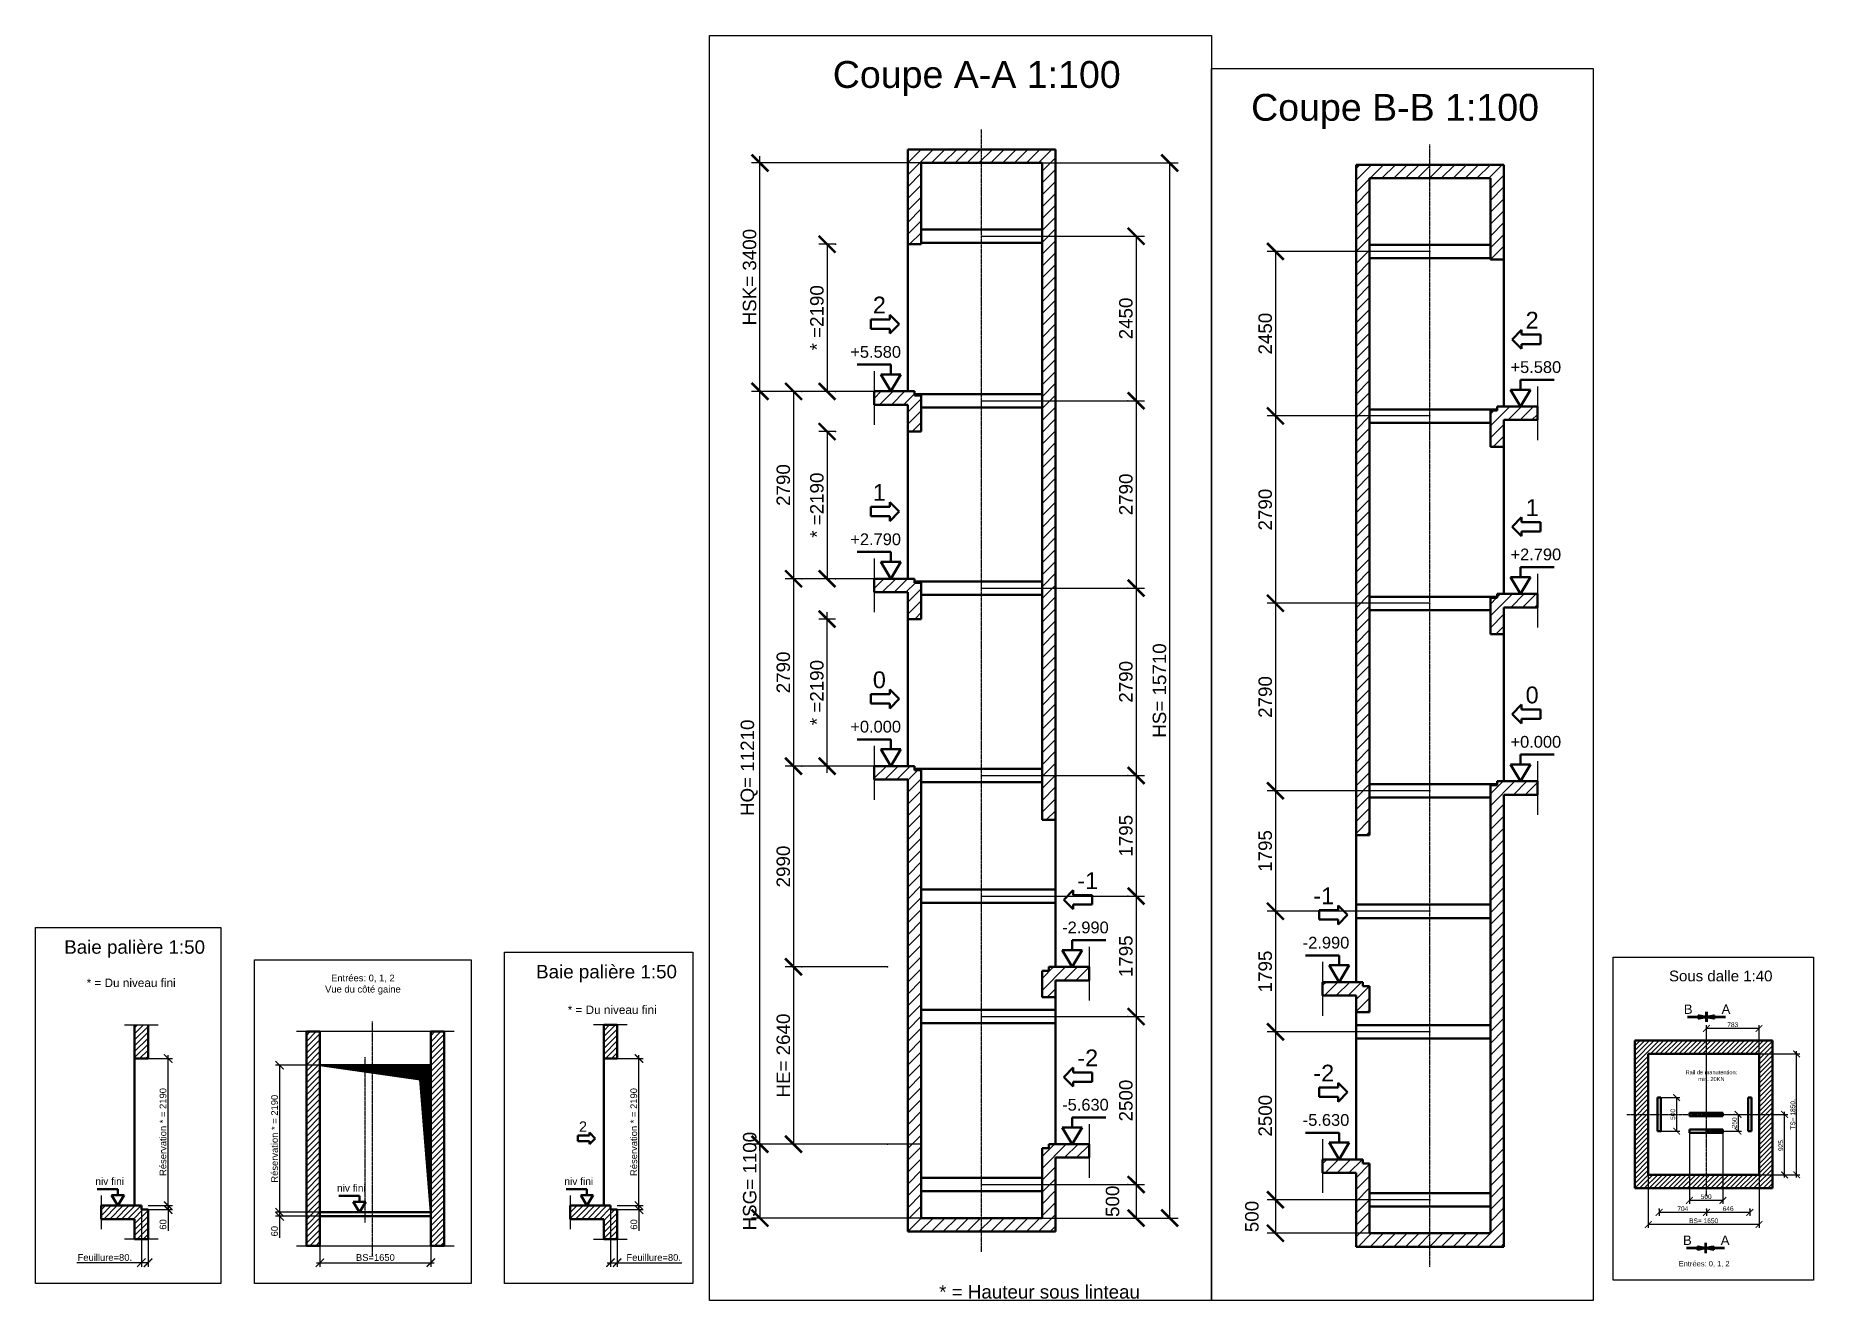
# Model space of a CAD drawing. Header units: millimetres. Extents: x -113 to 75846, y -14769 to 18394.
# Drawn here: x 10057 to 36527, y -500 to 18334 of the extents above; entities that cross this region are included whole.
import ezdxf
from ezdxf.enums import TextEntityAlignment as Align

# ---------------------------------------------------------------- set-up
doc = ezdxf.new("R2010")
doc.units = ezdxf.units.MM
doc.linetypes.add('AM_ISO02W050', pattern=[7.5, 6, -1.5])
doc.linetypes.add('AM_ISO08W050', pattern=[18, 12, -1.5, 3, -1.5])
for name, color, linetype, lineweight in [('AM_0', 7, 'Continuous', 50), ('AM_5', 3, 'Continuous', 25), ('LDBeams-AM_0', 7, 'Continuous', 50), ('LDBeams-AM_6', 2, 'Continuous', 35), ('LDCar-AM_0', 7, 'Continuous', 50), ('LDCar-AM_4', 3, 'Continuous', 25), ('LDCar-AM_6', 2, 'Continuous', 35), ('LDShaft-AM_0', 7, 'Continuous', 50), ('LDShaft-AM_3', 6, 'AM_ISO02W050', 25), ('LDShaft-AM_4', 3, 'Continuous', 25), ('LDShaft-AM_5', 3, 'Continuous', 25), ('LDShaft-AM_6', 2, 'Continuous', 35), ('LDShaft-AM_7', 4, 'AM_ISO08W050', 25), ('LDShaft-AM_8', 1, 'Continuous', 25)]:
    doc.layers.add(name, color=color, linetype=linetype, lineweight=lineweight)
doc.layers.add('AM_VIEWS', color=1, linetype='Continuous', lineweight=25, plot=False)
doc.styles.add('LD', font='ARIALUNI.TTF')
doc.styles.get("Standard").update_dxf_attribs({"font": 'ARIALUNI.TTF'})
doc.dimstyles.new('LIFT', dxfattribs={"dimtxt": 2.5, "dimasz": 2.5, "dimexe": 1.25, "dimexo": 0, "dimgap": 0.5, "dimtad": 1, "dimdec": 0, "dimzin": 1, "dimdsep": 46, "dimtxsty": 'LD', "dimblk": 'ARCHTICK', "dimcen": 0, "dimdle": 1, "dimclrd": 3, "dimclre": 3, "dimclrt": 4, "dimadec": 0, "dimazin": 0, "dimtp": 0.1, "dimtm": 0.1, "dimtfac": 0.71, "dimtdec": 0, "dimtix": 1, "dimtmove": 0, "dimatfit": 3, "dimfxl": 1, "dimtolj": 1, "dimarcsym": 0})

msp = doc.modelspace()

# ---------------------------------------------------------------- texts
at = {"layer": 'LDCar-AM_0', "style": 'LD'}
for p in [(11374.1, 1221), (18358.2, 1221), (14972.5, 1121)]:
    msp.add_text('niv fini', height=107.97, dxfattribs=at).set_placement(p, align=Align.RIGHT)
at = {"layer": 'LDShaft-AM_0', "style": 'LD'}
for s, insert, char_height, attachment_point in [('\\fArial Unicode MS|b0|i0|u0;\\C256;Coupe A-A 1:100', (24069.7, 17433.5), 400, 8), ('\\fArial Unicode MS|b0|i0|u0;\\C256;Coupe B-B 1:100', (30298.1, 16944.2), 400, 8), ('\\fArial Unicode MS|b0|i0|u0;\\C256;Baie palière 1:50', (11531.6, 4602), 200, 8), ('\\fArial Unicode MS|b0|i0|u0;\\C256;* = Du niveau fini', (11479.8, 4165.4), 125, 8), ('\\fArial Unicode MS|b0|i0|u0;\\C256;Entrées: 0, 1, 2\\PVue du côté gaine', (14930.7, 4054.5), 100, 8), ('\\fArial Unicode MS|b0|i0|u0;\\C256;Sous dalle 1:40', (35146.7, 4249.2), 160, 8), ('\\fArial Unicode MS|b0|i0|u0;\\C256;* = Du niveau fini', (18642, 3763.6), 125, 8), ('\\fArial Unicode MS|b0|i0|u0;\\C256;Rail de manutention:\\Pmin. 20KN', (35007.3, 2766), 60, 8), ('\\fArial Unicode MS|b0|i0|u0;\\C256;Entrées: 0, 1, 2', (34900, 40), 80, 5), ('\\fArial Unicode MS|b0|i0|u0;\\C256; * = Hauteur sous linteau', (24966, -373.2), 200, 5)]:
    msp.add_mtext(s, dxfattribs=dict(at, insert=insert, char_height=char_height, attachment_point=attachment_point))
at = {"layer": 'LDShaft-AM_0', "insert": (18557.7, 4235.5), "char_height": 200, "width": 2250, "attachment_point": 8, "style": 'LD'}
msp.add_mtext('\\fArial Unicode MS|b0|i0|u0;\\C256;Baie palière 1:50', dxfattribs=at)

# ---------------------------------------------------------------- blocks, each defined once
blk = doc.blocks.new('LD_20150423135318_00000026')
at = {"layer": 'LDCar-AM_4'}
blk.add_line((-1650, 600), (-2150, 600), dxfattribs=at)
blk = doc.blocks.new('LD_20150423135319_00000000')
at = {"layer": 'LDCar-AM_4'}
blk.add_line((-2150, 3790), (-1650, 3790), dxfattribs=at)
blk = doc.blocks.new('LD_20150423135319_00000001')
at = {"layer": 'LDShaft-AM_8'}
for p, q in [((-2000, 3657), (-1867, 3790)), ((-2000, 3745), (-1955, 3790)), ((-2000, 3568), (-1800, 3768)), ((-2000, 3480), (-1800, 3680)), ((-2000, 3392), (-1800, 3592)), ((-2000, 3303), (-1800, 3503)), ((-1925, 3290), (-1800, 3415)), ((-1837, 3290), (-1800, 3327)), ((-2500, 947), (-2347, 1100)), ((-2500, 1036), (-2436, 1100)), ((-2459, 900), (-2259, 1100)), ((-2370, 900), (-2170, 1100)), ((-2282, 900), (-2082, 1100)), ((-2194, 900), (-1994, 1100)), ((-2105, 900), (-1905, 1100)), ((-2017, 900), (-1877, 1040)), ((-2000, 828), (-1800, 1028)), ((-2000, 740), (-1800, 940)), ((-2000, 652), (-1800, 852)), ((-1963, 600), (-1800, 763)), ((-1875, 600), (-1800, 675))]:
    blk.add_line(p, q, dxfattribs=at)
blk = doc.blocks.new('LD_20150423135319_00000002')
at = {"layer": 'LDShaft-AM_0'}
for p, q in [((-2000, 3790), (-2000, 3740)), ((-2000, 3790), (-2000, 3290)), ((-1800, 3680), (-1800, 3790)), ((-1800, 3290), (-1800, 3680)), ((-2000, 3290), (-2000, 2152.5)), ((-2000, 3290), (-1820, 3290)), ((-1820, 3290), (-1800, 3290)), ((-2000, 2152.5), (-2000, 2127.5)), ((-2000, 2127.5), (-2000, 1100)), ((-2500, 1099.9999), (-2500, 899.9999)), ((-2000, 1099.9999), (-2500, 1099.9999)), ((-1900, 1099.9999), (-2000, 1099.9999)), ((-1900, 1040), (-1900, 1099.9999)), ((-2500, 899.9999), (-2000, 899.9999)), ((-2000, 899.9999), (-2000, 600)), ((-1800, 1040), (-1900, 1040)), ((-1800, 600), (-1800, 1040)), ((-2000, 600), (-1800, 600))]:
    blk.add_line(p, q, dxfattribs=at)
blk = doc.blocks.new('LD_20150423135319_00000003')
at = {"layer": 'LDShaft-AM_4'}
blk.add_line((-700, 150), (-700, -350.0001), dxfattribs=at)
blk = doc.blocks.new('_ArchTick')
at = {"color": 0, "linetype": 'ByBlock', "const_width": 0.15}
blk.add_lwpolyline([(-0.5, -0.5), (0.5, 0.5)], dxfattribs=at)
blk = doc.blocks.new('*D141')
at = {"layer": 'Defpoints', "color": 0, "transparency": 16777216}
for p in [(11532, 3102), (12031, 3102), (11732, 912)]:
    blk.add_point(p, dxfattribs=at)
at = {"layer": 'LDShaft-AM_5', "color": 3, "lineweight": -2, "transparency": 16777216}
for p, q in [((11532, 3102), (12094, 3102)), ((12031, 862), (12031, 3152)), ((11732, 912), (12094, 912))]:
    blk.add_line(p, q, dxfattribs=at)
at = {"layer": 'LDShaft-AM_5', "color": 3, "lineweight": -2, "transparency": 16777216, "xscale": 125, "yscale": 125, "zscale": 125}
for p, rotation in [((12031, 3102), 90), ((12031, 912), 270)]:
    blk.add_blockref('_ArchTick', p, dxfattribs=dict(at, rotation=rotation))
at = {"layer": 'LDShaft-AM_5', "color": 4, "transparency": 16777216, "insert": (11954, 2008), "char_height": 100, "attachment_point": 5, "rotation": 90, "style": 'LD'}
blk.add_mtext('\\A1;Réservation * = 2190', dxfattribs=at)
blk = doc.blocks.new('*D143')
at = {"layer": 'Defpoints', "color": 0, "transparency": 16777216}
for p in [(11677, 852), (11732, 912), (12031, 912)]:
    blk.add_point(p, dxfattribs=at)
at = {"layer": 'LDShaft-AM_5', "color": 3, "lineweight": -2, "transparency": 16777216}
for p, q in [((11677, 852), (12094, 852)), ((11732, 912), (12094, 912)), ((12031, 912), (12031, 802)), ((12031, 852), (12031, 534))]:
    blk.add_line(p, q, dxfattribs=at)
at = {"layer": 'LDShaft-AM_5', "color": 3, "lineweight": -2, "transparency": 16777216, "xscale": 125, "yscale": 125, "zscale": 125}
for p, rotation in [((12031, 912), 90), ((12031, 852), 270)]:
    blk.add_blockref('_ArchTick', p, dxfattribs=dict(at, rotation=rotation))
at = {"layer": 'LDShaft-AM_5', "color": 4, "transparency": 16777216, "insert": (11955, 631), "char_height": 100, "attachment_point": 5, "rotation": 90, "style": 'LD'}
blk.add_mtext('\\A1;60', dxfattribs=at)
blk = doc.blocks.new('_NONE')
blk = doc.blocks.new('*D144')
at = {"layer": 'AM_5', "color": 3, "lineweight": -2, "transparency": 16777216}
for p, q in [((11632, 912), (11632, 0)), ((11732, 852), (11732, 0)), ((11632, 62), (10669, 62)), ((11732, 62), (11582, 62))]:
    blk.add_line(p, q, dxfattribs=at)
at = {"layer": 'Defpoints', "color": 0, "transparency": 16777216}
for p in [(11632, 912), (11732, 852), (11732, 62)]:
    blk.add_point(p, dxfattribs=at)
at = {"layer": 'AM_5', "color": 3, "lineweight": -2, "transparency": 16777216, "xscale": 125, "yscale": 125, "zscale": 125, "rotation": 180}
blk.add_blockref('_ArchTick', (11632, 62), dxfattribs=at)
at = {"layer": 'AM_5', "color": 3, "lineweight": -2, "transparency": 16777216, "xscale": 125, "yscale": 125, "zscale": 125}
blk.add_blockref('_ArchTick', (11732, 62), dxfattribs=at)
at = {"layer": 'AM_5', "color": 4, "transparency": 16777216, "insert": (11088, 139), "char_height": 100, "attachment_point": 5, "style": 'LD'}
blk.add_mtext('\\A1;Feuillure=80.', dxfattribs=at)
blk = doc.blocks.new('LD_20150423135319_00000009')
at = {"layer": 'LDCar-AM_4'}
blk.add_line((-2000, 11810), (350, 11810), dxfattribs=at)
blk = doc.blocks.new('LD_20150423135319_0000000A')
at = {"layer": 'LDCar-AM_4'}
blk.add_line((350, 15000), (-2000, 15000), dxfattribs=at)
blk = doc.blocks.new('LD_20150423135319_0000000B')
at = {"layer": 'LDShaft-AM_8'}
for p, q in [((-1850, 14855), (-1705, 15000)), ((-1850, 14944), (-1794, 15000)), ((-1850, 14767), (-1650, 14967)), ((-1850, 14679), (-1650, 14879)), ((0, 14849), (151, 15000)), ((0, 14938), (62, 15000)), ((0, 14761), (200, 14961)), ((0, 14672), (200, 14872)), ((-1850, 14590), (-1650, 14790)), ((-1850, 14502), (-1650, 14702)), ((-1850, 14413), (-1650, 14613)), ((0, 14584), (200, 14784)), ((0, 14496), (200, 14696)), ((0, 14407), (200, 14607)), ((-1850, 14325), (-1650, 14525)), ((-1850, 14237), (-1650, 14437)), ((-1850, 14148), (-1650, 14348)), ((0, 14319), (200, 14519)), ((0, 14231), (200, 14431)), ((0, 14142), (200, 14342)), ((-1850, 14060), (-1650, 14260)), ((-1850, 13972), (-1650, 14172)), ((-1850, 13883), (-1650, 14083)), ((0, 14054), (200, 14254)), ((0, 13965), (200, 14165)), ((0, 13877), (200, 14077)), ((-1850, 13795), (-1650, 13995)), ((-1850, 13706), (-1650, 13906)), ((-1850, 13618), (-1650, 13818)), ((0, 13789), (200, 13989)), ((0, 13700), (200, 13900)), ((0, 13612), (200, 13812)), ((-1850, 13530), (-1650, 13730)), ((-1850, 13441), (-1650, 13641)), ((-1850, 13353), (-1650, 13553)), ((0, 13523), (200, 13723)), ((0, 13435), (200, 13635)), ((0, 13347), (200, 13547)), ((-1850, 13264), (-1650, 13464)), ((-1850, 13176), (-1650, 13376)), ((-1850, 13088), (-1650, 13288)), ((0, 13258), (200, 13458)), ((0, 13170), (200, 13370)), ((0, 13081), (200, 13281)), ((-1850, 12999), (-1650, 13199)), ((-1850, 12911), (-1650, 13111)), ((-1850, 12822), (-1650, 13022)), ((0, 12993), (200, 13193)), ((0, 12905), (200, 13105)), ((0, 12816), (200, 13016)), ((-1850, 12734), (-1650, 12934)), ((-1850, 12646), (-1650, 12846)), ((-1850, 12557), (-1650, 12757)), ((0, 12728), (200, 12928)), ((0, 12640), (200, 12840)), ((0, 12551), (200, 12751)), ((-1850, 12469), (-1650, 12669)), ((-1850, 12381), (-1650, 12581)), ((-1850, 12292), (-1650, 12492)), ((0, 12463), (200, 12663)), ((0, 12374), (200, 12574)), ((0, 12286), (200, 12486)), ((-1850, 12204), (-1650, 12404)), ((-1850, 12115), (-1650, 12315)), ((-1850, 12027), (-1650, 12227)), ((0, 12198), (200, 12398)), ((0, 12109), (200, 12309)), ((0, 12021), (200, 12221)), ((-1850, 11939), (-1650, 12139)), ((-1850, 11850), (-1650, 12050)), ((-1802, 11810), (-1650, 11962)), ((0, 11932), (200, 12132)), ((0, 11844), (200, 12044)), ((54, 11810), (200, 11956)), ((-1713, 11810), (-1650, 11873)), ((143, 11810), (200, 11867))]:
    blk.add_line(p, q, dxfattribs=at)
blk = doc.blocks.new('LD_20150423135319_0000000C')
at = {"layer": 'LDShaft-AM_0'}
for p, q in [((-1650, 15000), (-1850, 15000)), ((-1850, 15000), (-1850, 11810)), ((-1650, 15000), (-1650, 14500)), ((-1650, 11810), (-1650, 15000)), ((0, 14500), (0, 15000)), ((200, 15000), (0, 15000)), ((0, 15000), (0, 11810)), ((200, 11810), (200, 15000)), ((-1650, 14500), (0, 14500)), ((-1650, 12309.9999), (-1650, 12250)), ((0, 12309.9999), (-1650, 12309.9999)), ((-1650, 12250), (-1650, 11810)), ((0, 12250), (-1650, 12250)), ((0, 12250), (0, 12309.9999)), ((0, 11810), (0, 12250)), ((-1850, 11810), (-1650, 11810)), ((0, 11810), (200, 11810))]:
    blk.add_line(p, q, dxfattribs=at)
blk = doc.blocks.new('LD_20150423135319_0000000D')
at = {"layer": 'LDShaft-AM_7'}
for p, q in [((-867, -650), (-867, 2840)), ((-977, -150), (-977, 2310))]:
    blk.add_line(p, q, dxfattribs=at)
blk = doc.blocks.new('*D155')
at = {"layer": 'AM_5', "color": 3, "transparency": 16777216}
for p, q in [((15941, 3002), (13628, 3002)), ((13691, 3002), (13691, 812)), ((15941, 812), (13628, 812))]:
    blk.add_line(p, q, dxfattribs=at)
for p in [(15940, 3002), (15940, 812)]:
    blk.add_point(p, dxfattribs=at)
at = {"layer": 'AM_5', "color": 3, "transparency": 16777216, "xscale": 125, "yscale": 125, "zscale": 125}
for p, rotation in [((13691, 3002), 90), ((13691, 812), 270)]:
    blk.add_blockref('_ArchTick', p, dxfattribs=dict(at, rotation=rotation))
at = {"layer": 'AM_5', "color": 4, "transparency": 16777216, "insert": (13666, 1908), "char_height": 100, "attachment_point": 8, "rotation": 90, "style": 'LD'}
blk.add_mtext('Réservation * = 2190', dxfattribs=at)
blk = doc.blocks.new('*D156')
at = {"layer": 'Defpoints', "color": 0, "transparency": 16777216}
for p in [(14291, 812), (15941, 812), (15941, 62)]:
    blk.add_point(p, dxfattribs=at)
at = {"layer": 'LDShaft-AM_5', "color": 3, "lineweight": -2, "transparency": 16777216}
for p, q in [((14291, 812), (14291, 0)), ((15941, 812), (15941, 0)), ((14241, 62), (15991, 62))]:
    blk.add_line(p, q, dxfattribs=at)
at = {"layer": 'LDShaft-AM_5', "color": 3, "lineweight": -2, "transparency": 16777216, "xscale": 125, "yscale": 125, "zscale": 125, "rotation": 180}
blk.add_blockref('_ArchTick', (14291, 62), dxfattribs=at)
at = {"layer": 'LDShaft-AM_5', "color": 3, "lineweight": -2, "transparency": 16777216, "xscale": 125, "yscale": 125, "zscale": 125}
blk.add_blockref('_ArchTick', (15941, 62), dxfattribs=at)
at = {"layer": 'LDShaft-AM_5', "color": 4, "transparency": 16777216, "insert": (15116, 139), "char_height": 100, "attachment_point": 5, "style": 'LD'}
blk.add_mtext('\\A1;BS=1650', dxfattribs=at)
blk = doc.blocks.new('LD_HOLE')
for p, q in [((-0.5, 0.5), (0.405, 0.403)), ((-0.438, 0.5), (-0.438, 0.493)), ((-0.422, 0.5), (-0.422, 0.492)), ((-0.407, 0.5), (-0.407, 0.49)), ((-0.393, 0.5), (-0.393, 0.488)), ((-0.375, 0.5), (-0.375, 0.487)), ((-0.36, 0.5), (-0.36, 0.485)), ((-0.345, 0.5), (-0.345, 0.483)), ((-0.33, 0.5), (-0.33, 0.482)), ((-0.312, 0.5), (-0.312, 0.48)), ((-0.297, 0.5), (-0.297, 0.478)), ((-0.282, 0.5), (-0.282, 0.477)), ((-0.268, 0.5), (-0.268, 0.475)), ((-0.25, 0.5), (-0.25, 0.473)), ((-0.235, 0.5), (-0.235, 0.472)), ((-0.22, 0.5), (-0.22, 0.47)), ((-0.205, 0.5), (-0.205, 0.468)), ((-0.188, 0.5), (-0.188, 0.466)), ((-0.172, 0.5), (-0.172, 0.465)), ((-0.158, 0.5), (-0.158, 0.463)), ((-0.142, 0.5), (-0.142, 0.462)), ((-0.125, 0.5), (-0.125, 0.46)), ((-0.11, 0.5), (-0.11, 0.458)), ((-0.095, 0.5), (-0.095, 0.457)), ((-0.08, 0.5), (-0.08, 0.455)), ((-0.062, 0.5), (-0.062, 0.453)), ((-0.047, 0.5), (-0.047, 0.451)), ((-0.032, 0.5), (-0.032, 0.45)), ((-0.017, 0.5), (-0.017, 0.448)), ((0, 0.5), (0, 0.446)), ((0.015, 0.5), (0.015, 0.445)), ((0.03, 0.5), (0.03, 0.443)), ((0.045, 0.5), (0.045, 0.442)), ((0.062, 0.5), (0.062, 0.44)), ((0.077, 0.5), (0.077, 0.438)), ((0.093, 0.5), (0.093, 0.436)), ((0.107, 0.5), (0.107, 0.435)), ((0.125, 0.5), (0.125, 0.433)), ((0.14, 0.5), (0.14, 0.431)), ((0.155, 0.5), (0.155, 0.43)), ((0.17, 0.5), (0.17, 0.428)), ((0.188, 0.5), (0.188, 0.426)), ((0.203, 0.5), (0.203, 0.425)), ((0.217, 0.5), (0.217, 0.423)), ((0.233, 0.5), (0.233, 0.421)), ((0.25, 0.5), (0.25, 0.42)), ((0.265, 0.5), (0.265, 0.418)), ((0.28, 0.5), (0.28, 0.416)), ((0.295, 0.5), (0.295, 0.415)), ((0.312, 0.5), (0.312, 0.413)), ((0.328, 0.5), (0.328, 0.411)), ((0.343, 0.5), (0.343, 0.41)), ((0.357, 0.5), (0.357, 0.408)), ((0.375, 0.5), (0.375, 0.406)), ((0.39, 0.5), (0.39, 0.405)), ((0.405, 0.5), (0.405, 0.399)), ((0.42, 0.5), (0.42, 0.257)), ((0.438, 0.5), (0.438, 0.091)), ((0.453, 0.5), (0.453, -0.051)), ((0.468, 0.5), (0.468, -0.192)), ((0.482, 0.5), (0.482, -0.334)), ((0.405, 0.403), (0.5, -0.5))]:
    blk.add_line(p, q)
blk = doc.blocks.new('LD_20150423135319_0000000F')
at = {"layer": 'LDCar-AM_0', "xscale": 1650, "yscale": 2190, "zscale": 1650}
blk.add_blockref('LD_HOLE', (0, 0), dxfattribs=at)
blk = doc.blocks.new('LD_20150423135319_00000010')
at = {"layer": 'LDShaft-AM_0'}
for p, q in [((0, 0), (-1650, 0)), ((-1650, 0), (-1650, -0.0001)), ((0, -0.0001), (0, 0)), ((-1650, -0.0001), (0, -0.0001))]:
    blk.add_line(p, q, dxfattribs=at)
blk = doc.blocks.new('LD_20150423135319_00000011')
at = {"layer": 'LDShaft-AM_7'}
blk.add_line((-867, 2140), (-867, 5630), dxfattribs=at)
blk = doc.blocks.new('LD_ENTRY_FLOOR_L')
for p, q in [((-150, 250), (0, 0)), ((0, 0), (150, 250))]:
    blk.add_line(p, q)
at = {"layer": 'AM_0'}
for p, q in [((0, 398), (-500, 398)), ((0, 250), (0, 398)), ((150, 250), (-150, 250))]:
    blk.add_line(p, q, dxfattribs=at)
blk = doc.blocks.new('*D609')
at = {"layer": 'Defpoints', "color": 0, "transparency": 16777216}
for p in [(13691, 812), (14343, 812), (14370, 753)]:
    blk.add_point(p, dxfattribs=at)
at = {"layer": 'LDShaft-AM_5', "color": 3, "lineweight": -2, "transparency": 16777216}
for p, q in [((14343, 812), (13628, 812)), ((13691, 812), (13691, 703)), ((14370, 753), (13628, 753)), ((13691, 753), (13691, 434))]:
    blk.add_line(p, q, dxfattribs=at)
at = {"layer": 'LDShaft-AM_5', "color": 3, "lineweight": -2, "transparency": 16777216, "xscale": 125, "yscale": 125, "zscale": 125}
for p, rotation in [((13691, 812), 90), ((13691, 753), 270)]:
    blk.add_blockref('_ArchTick', p, dxfattribs=dict(at, rotation=rotation))
at = {"layer": 'LDShaft-AM_5', "color": 4, "transparency": 16777216, "insert": (13615, 531), "char_height": 100, "attachment_point": 5, "rotation": 90, "style": 'LD'}
blk.add_mtext('\\A1;60', dxfattribs=at)
blk = doc.blocks.new('LD_20150423135319_00000012')
at = {"layer": 'LDCar-AM_4'}
blk.add_line((-350, 11810), (150, 11810), dxfattribs=at)
blk = doc.blocks.new('LD_20150423135319_00000013')
at = {"layer": 'LDCar-AM_4'}
blk.add_line((150, 15000), (-350, 15000), dxfattribs=at)
blk = doc.blocks.new('LD_20150423135319_00000014')
at = {"layer": 'LDShaft-AM_0'}
for p, q in [((-20, 15000), (-200, 15000)), ((-200, 15000), (-200, 14500)), ((0, 15000), (-20, 15000)), ((0, 14500), (0, 15000)), ((-200, 14500), (-200, 12310)), ((-200, 14500), (-20, 14500)), ((-20, 14500), (0, 14500)), ((-700, 12309.9999), (-700, 12109.9999)), ((-200, 12309.9999), (-700, 12309.9999)), ((-100, 12309.9999), (-200, 12309.9999)), ((-100, 12250), (-100, 12309.9999)), ((-20, 12250), (-100, 12250)), ((0, 12250), (-20, 12250)), ((0, 11810), (0, 12250)), ((-700, 12109.9999), (-200, 12109.9999)), ((-200, 12109.9999), (-200, 11810)), ((-200, 11810), (-20, 11810)), ((-20, 11810), (0, 11810))]:
    blk.add_line(p, q, dxfattribs=at)
blk = doc.blocks.new('LD_20150423135319_00000015')
at = {"layer": 'LDShaft-AM_4'}
blk.add_line((-700, 150), (-700, -350.0001), dxfattribs=at)
blk = doc.blocks.new('LD_ENTRY_L')
for p, q in [((-422, -70), (-422, 70)), ((-141, 70), (-422, 70)), ((0, 0), (-141, 141)), ((-141, 70), (-141, 141)), ((0, 0), (-141, -141)), ((-141, -70), (-422, -70)), ((-141, -141), (-141, -70))]:
    blk.add_line(p, q)
blk = doc.blocks.new('LD_20150423135319_00000016')
at = {"layer": 'LDCar-AM_0', "xscale": 0.617, "yscale": 0.617, "zscale": 0.617}
blk.add_blockref('LD_ENTRY_L', (0, 0), dxfattribs=at)
at = {"layer": 'LDCar-AM_0', "style": 'LD'}
blk.add_text('2', height=154.25, dxfattribs=at).set_placement((-123.4, 98.72), align=Align.RIGHT)
blk = doc.blocks.new('*D166')
at = {"layer": 'Defpoints', "color": 0, "transparency": 16777216}
for p in [(18516, 3102), (19041, 3102), (18716, 912)]:
    blk.add_point(p, dxfattribs=at)
at = {"layer": 'LDShaft-AM_5', "color": 3, "lineweight": -2, "transparency": 16777216}
for p, q in [((18516, 3102), (19103, 3102)), ((19041, 862), (19041, 3152)), ((18716, 912), (19103, 912))]:
    blk.add_line(p, q, dxfattribs=at)
at = {"layer": 'LDShaft-AM_5', "color": 3, "lineweight": -2, "transparency": 16777216, "xscale": 125, "yscale": 125, "zscale": 125}
for p, rotation in [((19041, 3102), 90), ((19041, 912), 270)]:
    blk.add_blockref('_ArchTick', p, dxfattribs=dict(at, rotation=rotation))
at = {"layer": 'LDShaft-AM_5', "color": 4, "transparency": 16777216, "insert": (18964, 2008), "char_height": 100, "attachment_point": 5, "rotation": 90, "style": 'LD'}
blk.add_mtext('\\A1;Réservation * = 2190', dxfattribs=at)
blk = doc.blocks.new('*D167')
at = {"layer": 'Defpoints', "color": 0, "transparency": 16777216}
for p in [(18661, 852), (18716, 912), (19041, 912)]:
    blk.add_point(p, dxfattribs=at)
at = {"layer": 'LDShaft-AM_5', "color": 3, "lineweight": -2, "transparency": 16777216}
for p, q in [((18661, 852), (19103, 852)), ((18716, 912), (19103, 912)), ((19041, 912), (19041, 802)), ((19041, 852), (19041, 534))]:
    blk.add_line(p, q, dxfattribs=at)
at = {"layer": 'LDShaft-AM_5', "color": 3, "lineweight": -2, "transparency": 16777216, "xscale": 125, "yscale": 125, "zscale": 125}
for p, rotation in [((19041, 912), 90), ((19041, 852), 270)]:
    blk.add_blockref('_ArchTick', p, dxfattribs=dict(at, rotation=rotation))
at = {"layer": 'LDShaft-AM_5', "color": 4, "transparency": 16777216, "insert": (18965, 631), "char_height": 100, "attachment_point": 5, "rotation": 90, "style": 'LD'}
blk.add_mtext('\\A1;60', dxfattribs=at)
blk = doc.blocks.new('*D169')
at = {"layer": 'AM_5', "color": 3, "lineweight": -2, "transparency": 16777216}
for p, q in [((18616, 912), (18616, 0)), ((18716, 852), (18716, 0)), ((18566, 62), (18716, 62)), ((18716, 62), (19679, 62))]:
    blk.add_line(p, q, dxfattribs=at)
at = {"layer": 'Defpoints', "color": 0, "transparency": 16777216}
for p in [(18616, 912), (18716, 852), (18716, 62)]:
    blk.add_point(p, dxfattribs=at)
at = {"layer": 'AM_5', "color": 3, "lineweight": -2, "transparency": 16777216, "xscale": 125, "yscale": 125, "zscale": 125, "rotation": 180}
blk.add_blockref('_ArchTick', (18616, 62), dxfattribs=at)
at = {"layer": 'AM_5', "color": 3, "lineweight": -2, "transparency": 16777216, "xscale": 125, "yscale": 125, "zscale": 125}
blk.add_blockref('_ArchTick', (18716, 62), dxfattribs=at)
at = {"layer": 'AM_5', "color": 4, "transparency": 16777216, "insert": (19260, 139), "char_height": 100, "attachment_point": 5, "style": 'LD'}
blk.add_mtext('\\A1;Feuillure=80.', dxfattribs=at)
blk = doc.blocks.new('LD_20150423135319_00000019')
at = {"layer": 'LDShaft-AM_8'}
for p, q in [((-200, 14826), (-26, 15000)), ((-200, 14914), (-114, 15000)), ((-200, 14738), (0, 14938)), ((-200, 14649), (0, 14849)), ((-200, 14561), (0, 14761)), ((-172, 14500), (0, 14672)), ((-84, 14500), (0, 14584)), ((-700, 12116), (-506, 12310)), ((-700, 12205), (-595, 12310)), ((-700, 12293), (-683, 12310)), ((-618, 12110), (-418, 12310)), ((-530, 12110), (-330, 12310)), ((-441, 12110), (-241, 12310)), ((-353, 12110), (-153, 12310)), ((-264, 12110), (-100, 12274)), ((-200, 12086), (-36, 12250)), ((-200, 11998), (0, 12198)), ((-200, 11909), (0, 12109)), ((-200, 11821), (0, 12021)), ((-122, 11810), (0, 11932)), ((-34, 11810), (0, 11844))]:
    blk.add_line(p, q, dxfattribs=at)
blk = doc.blocks.new('LD_20150423135319_0000001E')
at = {"layer": 'LDShaft-AM_0'}
for p, q in [((-20, 15910), (-200, 15910)), ((-200, 15910), (-200, 14500)), ((0, 15910), (-20, 15910)), ((1800, 15910), (0, 15910)), ((1820, 15910), (1800, 15910)), ((2000, 15910), (1820, 15910)), ((2000, 5930), (2000, 15910)), ((0, 15710), (1800, 15710)), ((0, 14500), (0, 15710)), ((1800, 15710), (1800, 5930)), ((-200, 14500), (-200, 12310)), ((-200, 14500), (-20, 14500)), ((-20, 14500), (0, 14500)), ((-700, 12309.9999), (-700, 12109.9999)), ((-200, 12309.9999), (-700, 12309.9999)), ((-100, 12309.9999), (-200, 12309.9999)), ((-100, 12250), (-100, 12309.9999)), ((-20, 12250), (-100, 12250)), ((0, 12250), (-20, 12250)), ((0, 11710), (0, 12250)), ((-700, 12109.9999), (-200, 12109.9999)), ((-200, 12109.9999), (-200, 11710)), ((-200, 11710), (-200, 9520)), ((-200, 11710), (-20, 11710)), ((-20, 11710), (0, 11710)), ((-700, 9519.9999), (-700, 9319.9999)), ((-200, 9519.9999), (-700, 9519.9999)), ((-700, 9319.9999), (-200, 9319.9999)), ((-100, 9519.9999), (-200, 9519.9999)), ((-200, 9319.9999), (-200, 8920)), ((-100, 9460), (-100, 9519.9999)), ((-20, 9460), (-100, 9460)), ((0, 9460), (-20, 9460)), ((0, 8920), (0, 9460)), ((-200, 8920), (-200, 6730)), ((-200, 8920), (-20, 8920)), ((-20, 8920), (0, 8920)), ((-700, 6729.9999), (-700, 6529.9999)), ((-200, 6729.9999), (-700, 6729.9999)), ((-100, 6729.9999), (-200, 6729.9999)), ((-100, 6670), (-100, 6729.9999)), ((-20, 6670), (-100, 6670)), ((0, 6670), (-20, 6670)), ((0, 0), (0, 6670)), ((-700, 6529.9999), (-200, 6529.9999)), ((-200, 6529.9999), (-200, -200)), ((1800, 5930), (1820, 5930)), ((1820, 5930), (2000, 5930)), ((2000, 3740), (2000, 5930)), ((1900, 3739.9999), (1900, 3680)), ((2000, 3739.9999), (1900, 3739.9999)), ((2500, 3739.9999), (2000, 3739.9999)), ((2500, 3539.9999), (2500, 3739.9999)), ((1800, 3680), (1800, 3290)), ((1820, 3680), (1800, 3680)), ((1900, 3680), (1820, 3680)), ((2000, 3539.9999), (2500, 3539.9999)), ((2000, 3290), (2000, 3539.9999)), ((1800, 3290), (1820, 3290)), ((1820, 3290), (2000, 3290)), ((2000, 1100), (2000, 3290)), ((1900, 1099.9999), (1900, 1040)), ((2000, 1099.9999), (1900, 1099.9999)), ((2500, 1099.9999), (2000, 1099.9999)), ((2500, 899.9999), (2500, 1099.9999)), ((1800, 1040), (1800, 0)), ((1820, 1040), (1800, 1040)), ((1900, 1040), (1820, 1040)), ((2000, 899.9999), (2500, 899.9999)), ((2000, 0), (2000, 899.9999)), ((1800, 0), (0, 0)), ((2000, -200), (2000, 0)), ((-200, -200), (-20, -200)), ((-20, -200), (0, -200)), ((0, -200), (2000, -200))]:
    blk.add_line(p, q, dxfattribs=at)
blk = doc.blocks.new('LD_20150423135319_0000001F')
at = {"layer": 'LDShaft-AM_7'}
blk.add_line((0, -12810), (0, 3900), dxfattribs=at)
blk = doc.blocks.new('*D179')
at = {"layer": 'LDShaft-AM_5', "color": 3, "transparency": 16777216}
for p, q in [((24142, 1226), (26567, 1226)), ((26442, 1226), (26442, 726)), ((24142, 726), (26567, 726))]:
    blk.add_line(p, q, dxfattribs=at)
for p in [(24143, 1226), (24143, 726)]:
    blk.add_point(p, dxfattribs=at)
at = {"layer": 'LDShaft-AM_5', "color": 3, "transparency": 16777216, "xscale": 250, "yscale": 250, "zscale": 250, "rotation": 90}
blk.add_blockref('_ArchTick', (26442, 726), dxfattribs=at)
at = {"layer": 'LDShaft-AM_5', "color": 4, "transparency": 16777216, "insert": (26092, 976), "char_height": 200, "attachment_point": 5, "rotation": 90, "style": 'LD'}
blk.add_mtext('500', dxfattribs=at)
blk = doc.blocks.new('*D180')
at = {"layer": 'LDShaft-AM_5', "color": 3, "transparency": 16777216}
for p, q in [((24142, 3726), (26567, 3726)), ((26442, 3726), (26442, 1226)), ((26317, 1226), (26567, 1226))]:
    blk.add_line(p, q, dxfattribs=at)
for p in [(24143, 3726), (26318, 1226)]:
    blk.add_point(p, dxfattribs=at)
at = {"layer": 'LDShaft-AM_5', "color": 3, "transparency": 16777216, "xscale": 250, "yscale": 250, "zscale": 250}
for p, rotation in [((26442, 3726), 90), ((26442, 1226), 270)]:
    blk.add_blockref('_ArchTick', p, dxfattribs=dict(at, rotation=rotation))
at = {"layer": 'LDShaft-AM_5', "color": 4, "transparency": 16777216, "insert": (26392, 2476), "char_height": 200, "attachment_point": 8, "rotation": 90, "style": 'LD'}
blk.add_mtext('2500', dxfattribs=at)
blk = doc.blocks.new('*D181')
at = {"layer": 'LDShaft-AM_5', "color": 3, "transparency": 16777216}
for p, q in [((24142, 5521), (26567, 5521)), ((26442, 5521), (26442, 3726)), ((26317, 3726), (26567, 3726))]:
    blk.add_line(p, q, dxfattribs=at)
for p in [(24143, 5521), (26318, 3726)]:
    blk.add_point(p, dxfattribs=at)
at = {"layer": 'LDShaft-AM_5', "color": 3, "transparency": 16777216, "xscale": 250, "yscale": 250, "zscale": 250}
for p, rotation in [((26442, 5521), 90), ((26442, 3726), 270)]:
    blk.add_blockref('_ArchTick', p, dxfattribs=dict(at, rotation=rotation))
at = {"layer": 'LDShaft-AM_5', "color": 4, "transparency": 16777216, "insert": (26392, 4624), "char_height": 200, "attachment_point": 8, "rotation": 90, "style": 'LD'}
blk.add_mtext('1795', dxfattribs=at)
blk = doc.blocks.new('*D182')
at = {"layer": 'LDShaft-AM_5', "color": 3, "transparency": 16777216}
for p, q in [((24142, 7316), (26567, 7316)), ((26442, 7316), (26442, 5521)), ((26317, 5521), (26567, 5521))]:
    blk.add_line(p, q, dxfattribs=at)
for p in [(24143, 7316), (26318, 5521)]:
    blk.add_point(p, dxfattribs=at)
at = {"layer": 'LDShaft-AM_5', "color": 3, "transparency": 16777216, "xscale": 250, "yscale": 250, "zscale": 250}
for p, rotation in [((26442, 7316), 90), ((26442, 5521), 270)]:
    blk.add_blockref('_ArchTick', p, dxfattribs=dict(at, rotation=rotation))
at = {"layer": 'LDShaft-AM_5', "color": 4, "transparency": 16777216, "insert": (26392, 6419), "char_height": 200, "attachment_point": 8, "rotation": 90, "style": 'LD'}
blk.add_mtext('1795', dxfattribs=at)
blk = doc.blocks.new('*D183')
at = {"layer": 'LDShaft-AM_5', "color": 3, "transparency": 16777216}
for p, q in [((24142, 10106), (26567, 10106)), ((26442, 10106), (26442, 7316)), ((26317, 7316), (26567, 7316))]:
    blk.add_line(p, q, dxfattribs=at)
for p in [(24143, 10106), (26318, 7316)]:
    blk.add_point(p, dxfattribs=at)
at = {"layer": 'LDShaft-AM_5', "color": 3, "transparency": 16777216, "xscale": 250, "yscale": 250, "zscale": 250}
for p, rotation in [((26442, 10106), 90), ((26442, 7316), 270)]:
    blk.add_blockref('_ArchTick', p, dxfattribs=dict(at, rotation=rotation))
at = {"layer": 'LDShaft-AM_5', "color": 4, "transparency": 16777216, "insert": (26392, 8711), "char_height": 200, "attachment_point": 8, "rotation": 90, "style": 'LD'}
blk.add_mtext('2790', dxfattribs=at)
blk = doc.blocks.new('*D184')
at = {"layer": 'LDShaft-AM_5', "color": 3, "transparency": 16777216}
for p, q in [((24142, 12896), (26567, 12896)), ((26442, 12896), (26442, 10106)), ((26317, 10106), (26567, 10106))]:
    blk.add_line(p, q, dxfattribs=at)
for p in [(24143, 12896), (26318, 10106)]:
    blk.add_point(p, dxfattribs=at)
at = {"layer": 'LDShaft-AM_5', "color": 3, "transparency": 16777216, "xscale": 250, "yscale": 250, "zscale": 250}
for p, rotation in [((26442, 12896), 90), ((26442, 10106), 270)]:
    blk.add_blockref('_ArchTick', p, dxfattribs=dict(at, rotation=rotation))
at = {"layer": 'LDShaft-AM_5', "color": 4, "transparency": 16777216, "insert": (26392, 11501), "char_height": 200, "attachment_point": 8, "rotation": 90, "style": 'LD'}
blk.add_mtext('2790', dxfattribs=at)
blk = doc.blocks.new('*D185')
at = {"layer": 'AM_5', "color": 3, "transparency": 16777216}
for p, q in [((24142, 15346), (26567, 15346)), ((26442, 15346), (26442, 12896)), ((26317, 12896), (26567, 12896))]:
    blk.add_line(p, q, dxfattribs=at)
for p in [(24143, 15346), (26318, 12896)]:
    blk.add_point(p, dxfattribs=at)
at = {"layer": 'AM_5', "color": 3, "transparency": 16777216, "xscale": 250, "yscale": 250, "zscale": 250}
for p, rotation in [((26442, 15346), 90), ((26442, 12896), 270)]:
    blk.add_blockref('_ArchTick', p, dxfattribs=dict(at, rotation=rotation))
at = {"layer": 'AM_5', "color": 4, "transparency": 16777216, "insert": (26392, 14121), "char_height": 200, "attachment_point": 8, "rotation": 90, "style": 'LD'}
blk.add_mtext('2450', dxfattribs=at)
blk = doc.blocks.new('LD_20150423135319_00000020')
at = {"layer": 'LDShaft-AM_4'}
blk.add_line((700, 300), (700, -500.0001), dxfattribs=at)
blk = doc.blocks.new('LD_ENTRY_FLOOR_R')
for p, q in [((0, 0), (-150, 250)), ((150, 250), (0, 0))]:
    blk.add_line(p, q)
at = {"layer": 'AM_0'}
for p, q in [((0, 398), (500, 398)), ((0, 250), (0, 398)), ((-150, 250), (150, 250))]:
    blk.add_line(p, q, dxfattribs=at)
blk = doc.blocks.new('LD_20150423135319_00000021')
at = {"layer": 'LDCar-AM_0'}
blk.add_blockref('LD_ENTRY_FLOOR_R', (0, 0), dxfattribs=at)
at = {"layer": 'LDCar-AM_0', "style": 'LD'}
blk.add_text('-5.630', height=175, dxfattribs=at).set_placement((-150, 500))
blk = doc.blocks.new('LD_ENTRY_R')
for p, q in [((0, 0), (141, 141)), ((0, 0), (141, -141)), ((141, 70), (141, 141)), ((141, 70), (422, 70)), ((422, -70), (422, 70)), ((141, -70), (422, -70)), ((141, -70), (141, -141))]:
    blk.add_line(p, q)
blk = doc.blocks.new('LD_20150423135319_00000022')
at = {"layer": 'LDCar-AM_0'}
blk.add_blockref('LD_ENTRY_R', (0, 0), dxfattribs=at)
at = {"layer": 'LDCar-AM_0', "style": 'LD'}
blk.add_text('-2', height=250, dxfattribs=at).set_placement((200, 160))
blk = doc.blocks.new('LD_20150423135319_00000024')
at = {"layer": 'LDShaft-AM_4'}
blk.add_line((700, 300), (700, -500.0001), dxfattribs=at)
blk = doc.blocks.new('LD_20150423135319_00000025')
at = {"layer": 'LDCar-AM_0'}
blk.add_blockref('LD_ENTRY_FLOOR_R', (0, 0), dxfattribs=at)
at = {"layer": 'LDCar-AM_0', "style": 'LD'}
blk.add_text('-2.990', height=175, dxfattribs=at).set_placement((-150, 500))
blk = doc.blocks.new('LD_20150423135319_00000026')
at = {"layer": 'LDCar-AM_0'}
blk.add_blockref('LD_ENTRY_R', (0, 0), dxfattribs=at)
at = {"layer": 'LDCar-AM_0', "style": 'LD'}
blk.add_text('-1', height=250, dxfattribs=at).set_placement((200, 160))
blk = doc.blocks.new('LD_20150423135319_00000028')
at = {"layer": 'LDShaft-AM_4'}
blk.add_line((-700, 300), (-700, -500.0001), dxfattribs=at)
blk = doc.blocks.new('LD_20150423135319_00000029')
at = {"layer": 'LDCar-AM_0'}
blk.add_blockref('LD_ENTRY_L', (0, 0), dxfattribs=at)
at = {"layer": 'LDCar-AM_0', "style": 'LD'}
blk.add_text('2', height=250, dxfattribs=at).set_placement((-200, 160), align=Align.RIGHT)
blk = doc.blocks.new('LD_20150423135319_0000002A')
at = {"layer": 'LDCar-AM_0'}
blk.add_blockref('LD_ENTRY_FLOOR_L', (0, 0), dxfattribs=at)
at = {"layer": 'LDCar-AM_0', "style": 'LD'}
blk.add_text('+5.580', height=175, dxfattribs=at).set_placement((150, 500), align=Align.RIGHT)
blk = doc.blocks.new('*D197')
at = {"layer": 'AM_5', "color": 3, "transparency": 16777216}
for p, q in [((21967, 15226), (21717, 15226)), ((21842, 15226), (21842, 13036)), ((21967, 13036), (21717, 13036))]:
    blk.add_line(p, q, dxfattribs=at)
for p in [(21966, 15226), (21966, 13036)]:
    blk.add_point(p, dxfattribs=at)
at = {"layer": 'AM_5', "color": 3, "transparency": 16777216, "xscale": 250, "yscale": 250, "zscale": 250}
for p, rotation in [((21842, 15226), 90), ((21842, 13036), 270)]:
    blk.add_blockref('_ArchTick', p, dxfattribs=dict(at, rotation=rotation))
at = {"layer": 'AM_5', "color": 4, "transparency": 16777216, "insert": (21792, 14131), "char_height": 200, "attachment_point": 8, "rotation": 90, "style": 'LD'}
blk.add_mtext('* =2190', dxfattribs=at)
blk = doc.blocks.new('LD_20150423135319_0000002C')
at = {"layer": 'LDShaft-AM_4'}
blk.add_line((-700, 300), (-700, -500.0001), dxfattribs=at)
blk = doc.blocks.new('LD_20150423135319_0000002E')
at = {"layer": 'LDCar-AM_0'}
blk.add_blockref('LD_ENTRY_FLOOR_L', (0, 0), dxfattribs=at)
at = {"layer": 'LDCar-AM_0', "style": 'LD'}
blk.add_text('+2.790', height=175, dxfattribs=at).set_placement((150, 500), align=Align.RIGHT)
blk = doc.blocks.new('LD_20150423135319_0000002F')
at = {"layer": 'LDCar-AM_0'}
blk.add_blockref('LD_ENTRY_L', (0, 0), dxfattribs=at)
at = {"layer": 'LDCar-AM_0', "style": 'LD'}
blk.add_text('1', height=250, dxfattribs=at).set_placement((-200, 160), align=Align.RIGHT)
blk = doc.blocks.new('*D203')
at = {"layer": 'AM_5', "color": 3, "transparency": 16777216}
for p, q in [((21967, 12436), (21717, 12436)), ((21842, 12436), (21842, 10246)), ((21967, 10246), (21717, 10246))]:
    blk.add_line(p, q, dxfattribs=at)
for p in [(21966, 12436), (21966, 10246)]:
    blk.add_point(p, dxfattribs=at)
at = {"layer": 'AM_5', "color": 3, "transparency": 16777216, "xscale": 250, "yscale": 250, "zscale": 250}
for p, rotation in [((21842, 12436), 90), ((21842, 10246), 270)]:
    blk.add_blockref('_ArchTick', p, dxfattribs=dict(at, rotation=rotation))
at = {"layer": 'AM_5', "color": 4, "transparency": 16777216, "insert": (21792, 11341), "char_height": 200, "attachment_point": 8, "rotation": 90, "style": 'LD'}
blk.add_mtext('* =2190', dxfattribs=at)
blk = doc.blocks.new('LD_20150423135319_00000030')
at = {"layer": 'LDShaft-AM_4'}
blk.add_line((-700, 300), (-700, -500.0001), dxfattribs=at)
blk = doc.blocks.new('*D206')
at = {"layer": 'AM_5', "color": 3, "lineweight": -2, "transparency": 16777216}
for p, q in [((21967, 9646), (21717, 9646)), ((21842, 7356), (21842, 9746)), ((23110, 7456), (21717, 7456))]:
    blk.add_line(p, q, dxfattribs=at)
at = {"layer": 'Defpoints', "color": 0, "transparency": 16777216}
for p in [(21842, 9646), (21967, 9646), (23110, 7456)]:
    blk.add_point(p, dxfattribs=at)
at = {"layer": 'AM_5', "color": 3, "lineweight": -2, "transparency": 16777216, "xscale": 250, "yscale": 250, "zscale": 250}
for p, rotation in [((21842, 9646), 90), ((21842, 7456), 270)]:
    blk.add_blockref('_ArchTick', p, dxfattribs=dict(at, rotation=rotation))
at = {"layer": 'AM_5', "color": 4, "transparency": 16777216, "insert": (21690, 8551), "char_height": 200, "attachment_point": 5, "rotation": 90, "style": 'LD'}
blk.add_mtext('\\A1;* =2190', dxfattribs=at)
blk = doc.blocks.new('LD_20150423135319_00000032')
at = {"layer": 'LDCar-AM_0'}
blk.add_blockref('LD_ENTRY_FLOOR_L', (0, 0), dxfattribs=at)
at = {"layer": 'LDCar-AM_0', "style": 'LD'}
blk.add_text('+0.000', height=175, dxfattribs=at).set_placement((150, 500), align=Align.RIGHT)
blk = doc.blocks.new('LD_20150423135319_00000033')
at = {"layer": 'LDCar-AM_0'}
blk.add_blockref('LD_ENTRY_L', (0, 0), dxfattribs=at)
at = {"layer": 'LDCar-AM_0', "style": 'LD'}
blk.add_text('0', height=250, dxfattribs=at).set_placement((-200, 160), align=Align.RIGHT)
blk = doc.blocks.new('*D209')
at = {"layer": 'LDShaft-AM_5', "color": 3, "transparency": 16777216}
for p, q in [((23242, 16436), (27067, 16436)), ((26942, 16436), (26942, 726)), ((23242, 726), (27067, 726))]:
    blk.add_line(p, q, dxfattribs=at)
for p in [(23243, 16436), (23243, 726)]:
    blk.add_point(p, dxfattribs=at)
at = {"layer": 'LDShaft-AM_5', "color": 3, "transparency": 16777216, "xscale": 250, "yscale": 250, "zscale": 250}
for p, rotation in [((26942, 16436), 90), ((26942, 726), 270)]:
    blk.add_blockref('_ArchTick', p, dxfattribs=dict(at, rotation=rotation))
at = {"layer": 'LDShaft-AM_5', "color": 4, "transparency": 16777216, "insert": (26892, 8581), "char_height": 200, "attachment_point": 8, "rotation": 90, "style": 'LD'}
blk.add_mtext('HS= 15710', dxfattribs=at)
blk = doc.blocks.new('*D210')
at = {"layer": 'Defpoints', "color": 0, "transparency": 16777216}
for p in [(20842, 16436), (23242, 16436), (23062, 13036)]:
    blk.add_point(p, dxfattribs=at)
at = {"layer": 'LDShaft-AM_5', "color": 3, "lineweight": -2, "transparency": 16777216}
for p, q in [((23242, 16436), (20717, 16436)), ((20842, 12936), (20842, 16536)), ((23062, 13036), (20717, 13036))]:
    blk.add_line(p, q, dxfattribs=at)
at = {"layer": 'LDShaft-AM_5', "color": 3, "lineweight": -2, "transparency": 16777216, "xscale": 250, "yscale": 250, "zscale": 250}
for p, rotation in [((20842, 16436), 90), ((20842, 13036), 270)]:
    blk.add_blockref('_ArchTick', p, dxfattribs=dict(at, rotation=rotation))
at = {"layer": 'LDShaft-AM_5', "color": 4, "transparency": 16777216, "insert": (20688, 14736), "char_height": 200, "attachment_point": 5, "rotation": 90, "style": 'LD'}
blk.add_mtext('\\A1;HSK= 3400', dxfattribs=at)
blk = doc.blocks.new('*D211')
at = {"layer": 'LDShaft-AM_5', "color": 3, "transparency": 16777216}
for p, q in [((23242, 1826), (20717, 1826)), ((20842, 1826), (20842, 726)), ((23242, 726), (20717, 726))]:
    blk.add_line(p, q, dxfattribs=at)
for p in [(23241, 1826), (23241, 726)]:
    blk.add_point(p, dxfattribs=at)
at = {"layer": 'LDShaft-AM_5', "color": 3, "transparency": 16777216, "xscale": 250, "yscale": 250, "zscale": 250}
for p, rotation in [((20842, 1826), 90), ((20842, 726), 270)]:
    blk.add_blockref('_ArchTick', p, dxfattribs=dict(at, rotation=rotation))
at = {"layer": 'LDShaft-AM_5', "color": 4, "transparency": 16777216, "insert": (20792, 1276), "char_height": 200, "attachment_point": 8, "rotation": 90, "style": 'LD'}
blk.add_mtext('HSG= 1100', dxfattribs=at)
blk = doc.blocks.new('*D212')
at = {"layer": 'Defpoints', "color": 0, "transparency": 16777216}
for p in [(20842, 13036), (23062, 13036), (23242, 1826)]:
    blk.add_point(p, dxfattribs=at)
at = {"layer": 'LDShaft-AM_5', "color": 3, "lineweight": -2, "transparency": 16777216}
for p, q in [((23062, 13036), (20717, 13036)), ((20842, 1726), (20842, 13136)), ((23242, 1826), (20717, 1826))]:
    blk.add_line(p, q, dxfattribs=at)
at = {"layer": 'LDShaft-AM_5', "color": 3, "lineweight": -2, "transparency": 16777216, "xscale": 250, "yscale": 250, "zscale": 250}
for p, rotation in [((20842, 13036), 90), ((20842, 1826), 270)]:
    blk.add_blockref('_ArchTick', p, dxfattribs=dict(at, rotation=rotation))
at = {"layer": 'LDShaft-AM_5', "color": 4, "transparency": 16777216, "insert": (20682, 7431), "char_height": 200, "attachment_point": 5, "rotation": 90, "style": 'LD'}
blk.add_mtext('\\A1;HQ= 11210', dxfattribs=at)
blk = doc.blocks.new('LD_20150423135319_00000035')
at = {"layer": 'LDShaft-AM_8'}
for p, q in [((-200, 15533), (177, 15910)), ((-200, 15710), (0, 15910)), ((-200, 15887), (-177, 15910)), ((154, 15710), (354, 15910)), ((330, 15710), (530, 15910)), ((507, 15710), (707, 15910)), ((684, 15710), (884, 15910)), ((861, 15710), (1061, 15910)), ((1038, 15710), (1238, 15910)), ((1214, 15710), (1414, 15910)), ((1391, 15710), (1591, 15910)), ((1568, 15710), (1768, 15910)), ((1745, 15710), (1945, 15910)), ((1800, 15589), (2000, 15789)), ((-200, 15356), (0, 15556)), ((-200, 15180), (0, 15380)), ((1800, 15412), (2000, 15612)), ((1800, 15235), (2000, 15435)), ((-200, 15003), (0, 15203)), ((1800, 15058), (2000, 15258)), ((-200, 14826), (0, 15026)), ((-200, 14649), (0, 14849)), ((1800, 14881), (2000, 15081)), ((1800, 14705), (2000, 14905)), ((-172, 14500), (0, 14672)), ((1800, 14528), (2000, 14728)), ((1800, 14351), (2000, 14551)), ((1800, 14174), (2000, 14374)), ((1800, 13998), (2000, 14198)), ((1800, 13821), (2000, 14021)), ((1800, 13644), (2000, 13844)), ((1800, 13467), (2000, 13667)), ((1800, 13290), (2000, 13490)), ((1800, 13114), (2000, 13314)), ((1800, 12937), (2000, 13137)), ((1800, 12760), (2000, 12960)), ((1800, 12583), (2000, 12783)), ((1800, 12407), (2000, 12607)), ((-700, 12205), (-595, 12310)), ((-618, 12110), (-418, 12310)), ((-441, 12110), (-241, 12310)), ((-264, 12110), (-100, 12274)), ((-200, 11998), (0, 12198)), ((1800, 12230), (2000, 12430)), ((1800, 12053), (2000, 12253)), ((-200, 11821), (0, 12021)), ((1800, 11876), (2000, 12076)), ((-134, 11710), (0, 11844)), ((1800, 11699), (2000, 11899)), ((1800, 11523), (2000, 11723)), ((1800, 11346), (2000, 11546)), ((1800, 11169), (2000, 11369)), ((1800, 10992), (2000, 11192)), ((1800, 10816), (2000, 11016)), ((1800, 10639), (2000, 10839)), ((1800, 10462), (2000, 10662)), ((1800, 10285), (2000, 10485)), ((1800, 10109), (2000, 10309)), ((1800, 9932), (2000, 10132)), ((1800, 9755), (2000, 9955)), ((1800, 9578), (2000, 9778)), ((1800, 9401), (2000, 9601)), ((-700, 9376), (-556, 9520)), ((-579, 9320), (-379, 9520)), ((-403, 9320), (-203, 9520)), ((-226, 9320), (-86, 9460)), ((-200, 9169), (0, 9369)), ((1800, 9225), (2000, 9425)), ((-200, 8992), (0, 9192)), ((-96, 8920), (0, 9016)), ((1800, 9048), (2000, 9248)), ((1800, 8871), (2000, 9071)), ((1800, 8694), (2000, 8894)), ((1800, 8518), (2000, 8718)), ((1800, 8341), (2000, 8541)), ((1800, 8164), (2000, 8364)), ((1800, 7987), (2000, 8187)), ((1800, 7810), (2000, 8010)), ((1800, 7634), (2000, 7834)), ((1800, 7457), (2000, 7657)), ((1800, 7280), (2000, 7480)), ((1800, 7103), (2000, 7303)), ((1800, 6927), (2000, 7127)), ((1800, 6750), (2000, 6950)), ((-700, 6548), (-518, 6730)), ((-700, 6725), (-695, 6730)), ((-541, 6530), (-341, 6730)), ((-364, 6530), (-164, 6730)), ((-200, 6518), (-48, 6670)), ((1800, 6573), (2000, 6773)), ((-200, 6341), (0, 6541)), ((-200, 6164), (0, 6364)), ((1800, 6396), (2000, 6596)), ((1800, 6219), (2000, 6419)), ((-200, 5987), (0, 6187)), ((1800, 6043), (2000, 6243)), ((-200, 5810), (0, 6010)), ((-200, 5634), (0, 5834)), ((1864, 5930), (2000, 6066)), ((-200, 5457), (0, 5657)), ((-200, 5280), (0, 5480)), ((-200, 5103), (0, 5303)), ((-200, 4927), (0, 5127)), ((-200, 4750), (0, 4950)), ((-200, 4573), (0, 4773)), ((-200, 4396), (0, 4596)), ((-200, 4219), (0, 4419)), ((-200, 4043), (0, 4243)), ((-200, 3866), (0, 4066)), ((-200, 3689), (0, 3889)), ((-200, 3512), (0, 3712)), ((1800, 3391), (2149, 3740)), ((1800, 3568), (1972, 3740)), ((2126, 3540), (2326, 3740)), ((2303, 3540), (2500, 3737)), ((-200, 3336), (0, 3536)), ((2479, 3540), (2500, 3561)), ((-200, 3159), (0, 3359)), ((-200, 2982), (0, 3182)), ((1876, 3290), (2000, 3414)), ((-200, 2805), (0, 3005)), ((-200, 2628), (0, 2828)), ((-200, 2452), (0, 2652)), ((-200, 2275), (0, 2475)), ((-200, 2098), (0, 2298)), ((-200, 1921), (0, 2121)), ((-200, 1745), (0, 1945)), ((-200, 1568), (0, 1768)), ((-200, 1391), (0, 1591)), ((-200, 1214), (0, 1414)), ((-200, 1037), (0, 1237)), ((-200, 861), (0, 1061)), ((1800, 739), (2161, 1100)), ((1800, 916), (1984, 1100)), ((2137, 900), (2337, 1100)), ((2314, 900), (2500, 1086)), ((-200, 684), (0, 884)), ((2491, 900), (2500, 909)), ((-200, 507), (0, 707)), ((-200, 330), (0, 530)), ((1800, 563), (2000, 763)), ((1800, 386), (2000, 586)), ((-200, 154), (0, 354)), ((1800, 209), (2000, 409)), ((-200, -23), (0, 177)), ((154, -200), (354, 0)), ((330, -200), (530, 0)), ((684, -200), (884, 0)), ((861, -200), (1061, 0)), ((1037, -200), (1237, 0)), ((1745, -200), (2000, 55)), ((1800, 32), (2000, 232)), ((-200, -200), (0, 0)), ((-200, -200), (0, 0)), ((-23, -200), (177, 0)), ((507, -200), (707, 0)), ((1214, -200), (1414, 0)), ((1391, -200), (1591, 0)), ((1568, -200), (1768, 0)), ((1921, -200), (2000, -121))]:
    blk.add_line(p, q, dxfattribs=at)
blk = doc.blocks.new('*D215')
at = {"layer": 'LDShaft-AM_5', "color": 3, "transparency": 16777216}
for p, q in [((22742, 4466), (21217, 4466)), ((21342, 4466), (21342, 1826)), ((22742, 1826), (21217, 1826))]:
    blk.add_line(p, q, dxfattribs=at)
for p in [(22741, 4466), (22741, 1826)]:
    blk.add_point(p, dxfattribs=at)
at = {"layer": 'LDShaft-AM_5', "color": 3, "transparency": 16777216, "xscale": 250, "yscale": 250, "zscale": 250}
for p, rotation in [((21342, 4466), 90), ((21342, 1826), 270)]:
    blk.add_blockref('_ArchTick', p, dxfattribs=dict(at, rotation=rotation))
at = {"layer": 'LDShaft-AM_5', "color": 4, "transparency": 16777216, "insert": (21292, 3146), "char_height": 200, "attachment_point": 8, "rotation": 90, "style": 'LD'}
blk.add_mtext('HE= 2640', dxfattribs=at)
blk = doc.blocks.new('*D216')
at = {"layer": 'LDShaft-AM_5', "color": 3, "transparency": 16777216}
for p, q in [((21467, 7456), (21217, 7456)), ((21342, 7456), (21342, 4466)), ((21467, 4466), (21217, 4466))]:
    blk.add_line(p, q, dxfattribs=at)
for p in [(21466, 7456), (21466, 4466)]:
    blk.add_point(p, dxfattribs=at)
at = {"layer": 'LDShaft-AM_5', "color": 3, "transparency": 16777216, "xscale": 250, "yscale": 250, "zscale": 250}
for p, rotation in [((21342, 7456), 90), ((21342, 4466), 270)]:
    blk.add_blockref('_ArchTick', p, dxfattribs=dict(at, rotation=rotation))
at = {"layer": 'LDShaft-AM_5', "color": 4, "transparency": 16777216, "insert": (21292, 5961), "char_height": 200, "attachment_point": 8, "rotation": 90, "style": 'LD'}
blk.add_mtext('2990', dxfattribs=at)
blk = doc.blocks.new('*D217')
at = {"layer": 'LDShaft-AM_5', "color": 3, "transparency": 16777216}
for p, q in [((21467, 10246), (21217, 10246)), ((21342, 10246), (21342, 7456)), ((22742, 7456), (21217, 7456))]:
    blk.add_line(p, q, dxfattribs=at)
for p in [(21466, 10246), (22741, 7456)]:
    blk.add_point(p, dxfattribs=at)
at = {"layer": 'LDShaft-AM_5', "color": 3, "transparency": 16777216, "xscale": 250, "yscale": 250, "zscale": 250}
for p, rotation in [((21342, 10246), 90), ((21342, 7456), 270)]:
    blk.add_blockref('_ArchTick', p, dxfattribs=dict(at, rotation=rotation))
at = {"layer": 'LDShaft-AM_5', "color": 4, "transparency": 16777216, "insert": (21292, 8851), "char_height": 200, "attachment_point": 8, "rotation": 90, "style": 'LD'}
blk.add_mtext('2790', dxfattribs=at)
blk = doc.blocks.new('*D218')
at = {"layer": 'LDShaft-AM_5', "color": 3, "transparency": 16777216}
for p, q in [((21467, 13036), (21217, 13036)), ((21342, 13036), (21342, 10246)), ((22742, 10246), (21217, 10246))]:
    blk.add_line(p, q, dxfattribs=at)
for p in [(21466, 13036), (22741, 10246)]:
    blk.add_point(p, dxfattribs=at)
at = {"layer": 'LDShaft-AM_5', "color": 3, "transparency": 16777216, "xscale": 250, "yscale": 250, "zscale": 250}
for p, rotation in [((21342, 13036), 90), ((21342, 10246), 270)]:
    blk.add_blockref('_ArchTick', p, dxfattribs=dict(at, rotation=rotation))
at = {"layer": 'LDShaft-AM_5', "color": 4, "transparency": 16777216, "insert": (21292, 11641), "char_height": 200, "attachment_point": 8, "rotation": 90, "style": 'LD'}
blk.add_mtext('2790', dxfattribs=at)
blk = doc.blocks.new('LD_20150423135319_00000036')
at = {"layer": 'LDShaft-AM_0'}
for p, q in [((-1820, 15910), (-2000, 15910)), ((-2000, 15910), (-2000, 5930)), ((-1800, 15910), (-1820, 15910)), ((0, 15910), (-1800, 15910)), ((20, 15910), (0, 15910)), ((200, 15910), (20, 15910)), ((200, 14500), (200, 15910)), ((-1800, 15710), (0, 15710)), ((-1800, 5930), (-1800, 15710)), ((0, 15710), (0, 14500)), ((0, 14500), (20, 14500)), ((20, 14500), (200, 14500)), ((200, 13362.5), (200, 14500)), ((200, 13337.5), (200, 13362.5)), ((200, 12310), (200, 13337.5)), ((0, 12250), (0, 11710)), ((20, 12250), (0, 12250)), ((100, 12250), (20, 12250)), ((100, 12309.9999), (100, 12250)), ((200, 12309.9999), (100, 12309.9999)), ((700, 12309.9999), (200, 12309.9999)), ((700, 12109.9999), (700, 12309.9999)), ((200, 12109.9999), (700, 12109.9999)), ((200, 11710), (200, 12109.9999)), ((0, 11710), (20, 11710)), ((20, 11710), (200, 11710)), ((200, 10572.5), (200, 11710)), ((200, 10547.5), (200, 10572.5)), ((200, 9520), (200, 10547.5)), ((0, 9460), (0, 8920)), ((20, 9460), (0, 9460)), ((100, 9460), (20, 9460)), ((100, 9519.9999), (100, 9460)), ((200, 9519.9999), (100, 9519.9999)), ((700, 9519.9999), (200, 9519.9999)), ((200, 9319.9999), (700, 9319.9999)), ((200, 8920), (200, 9319.9999)), ((700, 9319.9999), (700, 9519.9999)), ((0, 8920), (20, 8920)), ((20, 8920), (200, 8920)), ((200, 7782.5), (200, 8920)), ((200, 7757.5), (200, 7782.5)), ((200, 6730), (200, 7757.5)), ((0, 6670), (0, 0)), ((20, 6670), (0, 6670)), ((100, 6670), (20, 6670)), ((100, 6729.9999), (100, 6670)), ((200, 6729.9999), (100, 6729.9999)), ((700, 6729.9999), (200, 6729.9999)), ((700, 6529.9999), (700, 6729.9999)), ((200, 6529.9999), (700, 6529.9999)), ((200, -200), (200, 6529.9999)), ((-2000, 5930), (-2000, 4792.5)), ((-2000, 5930), (-1820, 5930)), ((-1820, 5930), (-1800, 5930)), ((-2000, 4792.5), (-2000, 4767.5)), ((-2000, 4767.5), (-2000, 3740)), ((-2500, 3739.9999), (-2500, 3539.9999)), ((-2000, 3739.9999), (-2500, 3739.9999)), ((-1900, 3739.9999), (-2000, 3739.9999)), ((-1900, 3680), (-1900, 3739.9999)), ((-2500, 3539.9999), (-2000, 3539.9999)), ((-2000, 3539.9999), (-2000, 3290)), ((-1820, 3680), (-1900, 3680)), ((-1800, 3680), (-1820, 3680)), ((-1800, 3290), (-1800, 3680)), ((-2000, 3290), (-2000, 2152.5)), ((-2000, 3290), (-1820, 3290)), ((-1820, 3290), (-1800, 3290)), ((-2000, 2152.5), (-2000, 2127.5)), ((-2000, 2127.5), (-2000, 1100)), ((-2500, 1099.9999), (-2500, 899.9999)), ((-2000, 1099.9999), (-2500, 1099.9999)), ((-1900, 1099.9999), (-2000, 1099.9999)), ((-1900, 1040), (-1900, 1099.9999)), ((-2500, 899.9999), (-2000, 899.9999)), ((-2000, 899.9999), (-2000, 0)), ((-1800, 1040), (-1900, 1040)), ((-1800, 0), (-1800, 1040)), ((-2000, 0), (-2000, -200)), ((0, 0), (-1800, 0)), ((-2000, -200), (0, -200)), ((0, -200), (20, -200)), ((20, -200), (200, -200))]:
    blk.add_line(p, q, dxfattribs=at)
blk = doc.blocks.new('LD_20150423135319_00000037')
at = {"layer": 'LDShaft-AM_7'}
blk.add_line((0, -12810), (0, 3900), dxfattribs=at)
blk = doc.blocks.new('*D221')
at = {"layer": 'LDShaft-AM_5', "color": 3, "transparency": 16777216}
for p, q in [((30817, 1000), (28392, 1000)), ((28517, 1000), (28517, 500)), ((30817, 500), (28392, 500))]:
    blk.add_line(p, q, dxfattribs=at)
for p in [(30816, 1000), (30816, 500)]:
    blk.add_point(p, dxfattribs=at)
at = {"layer": 'LDShaft-AM_5', "color": 3, "transparency": 16777216, "xscale": 250, "yscale": 250, "zscale": 250, "rotation": 90}
blk.add_blockref('_ArchTick', (28517, 500), dxfattribs=at)
at = {"layer": 'LDShaft-AM_5', "color": 4, "transparency": 16777216, "insert": (28167, 750), "char_height": 200, "attachment_point": 5, "rotation": 90, "style": 'LD'}
blk.add_mtext('500', dxfattribs=at)
blk = doc.blocks.new('*D222')
at = {"layer": 'LDShaft-AM_5', "color": 3, "transparency": 16777216}
for p, q in [((30817, 3500), (28392, 3500)), ((28517, 3500), (28517, 1000)), ((30817, 1000), (28392, 1000))]:
    blk.add_line(p, q, dxfattribs=at)
for p in [(30816, 3500), (30816, 1000)]:
    blk.add_point(p, dxfattribs=at)
at = {"layer": 'LDShaft-AM_5', "color": 3, "transparency": 16777216, "xscale": 250, "yscale": 250, "zscale": 250}
for p, rotation in [((28517, 3500), 90), ((28517, 1000), 270)]:
    blk.add_blockref('_ArchTick', p, dxfattribs=dict(at, rotation=rotation))
at = {"layer": 'LDShaft-AM_5', "color": 4, "transparency": 16777216, "insert": (28467, 2250), "char_height": 200, "attachment_point": 8, "rotation": 90, "style": 'LD'}
blk.add_mtext('2500', dxfattribs=at)
blk = doc.blocks.new('*D223')
at = {"layer": 'LDShaft-AM_5', "color": 3, "transparency": 16777216}
for p, q in [((30817, 5295), (28392, 5295)), ((28517, 5295), (28517, 3500)), ((30817, 3500), (28392, 3500))]:
    blk.add_line(p, q, dxfattribs=at)
for p in [(30816, 5295), (30816, 3500)]:
    blk.add_point(p, dxfattribs=at)
at = {"layer": 'LDShaft-AM_5', "color": 3, "transparency": 16777216, "xscale": 250, "yscale": 250, "zscale": 250}
for p, rotation in [((28517, 5295), 90), ((28517, 3500), 270)]:
    blk.add_blockref('_ArchTick', p, dxfattribs=dict(at, rotation=rotation))
at = {"layer": 'LDShaft-AM_5', "color": 4, "transparency": 16777216, "insert": (28467, 4398), "char_height": 200, "attachment_point": 8, "rotation": 90, "style": 'LD'}
blk.add_mtext('1795', dxfattribs=at)
blk = doc.blocks.new('*D224')
at = {"layer": 'LDShaft-AM_5', "color": 3, "transparency": 16777216}
for p, q in [((30817, 7090), (28392, 7090)), ((28517, 7090), (28517, 5295)), ((30817, 5295), (28392, 5295))]:
    blk.add_line(p, q, dxfattribs=at)
for p in [(30816, 7090), (30816, 5295)]:
    blk.add_point(p, dxfattribs=at)
at = {"layer": 'LDShaft-AM_5', "color": 3, "transparency": 16777216, "xscale": 250, "yscale": 250, "zscale": 250}
for p, rotation in [((28517, 7090), 90), ((28517, 5295), 270)]:
    blk.add_blockref('_ArchTick', p, dxfattribs=dict(at, rotation=rotation))
at = {"layer": 'LDShaft-AM_5', "color": 4, "transparency": 16777216, "insert": (28467, 6192), "char_height": 200, "attachment_point": 8, "rotation": 90, "style": 'LD'}
blk.add_mtext('1795', dxfattribs=at)
blk = doc.blocks.new('*D225')
at = {"layer": 'LDShaft-AM_5', "color": 3, "transparency": 16777216}
for p, q in [((30817, 9880), (28392, 9880)), ((28517, 9880), (28517, 7090)), ((30817, 7090), (28392, 7090))]:
    blk.add_line(p, q, dxfattribs=at)
for p in [(30816, 9880), (30816, 7090)]:
    blk.add_point(p, dxfattribs=at)
at = {"layer": 'LDShaft-AM_5', "color": 3, "transparency": 16777216, "xscale": 250, "yscale": 250, "zscale": 250}
for p, rotation in [((28517, 9880), 90), ((28517, 7090), 270)]:
    blk.add_blockref('_ArchTick', p, dxfattribs=dict(at, rotation=rotation))
at = {"layer": 'LDShaft-AM_5', "color": 4, "transparency": 16777216, "insert": (28467, 8485), "char_height": 200, "attachment_point": 8, "rotation": 90, "style": 'LD'}
blk.add_mtext('2790', dxfattribs=at)
blk = doc.blocks.new('*D226')
at = {"layer": 'LDShaft-AM_5', "color": 3, "transparency": 16777216}
for p, q in [((30817, 12670), (28392, 12670)), ((28517, 12670), (28517, 9880)), ((30817, 9880), (28392, 9880))]:
    blk.add_line(p, q, dxfattribs=at)
for p in [(30816, 12670), (30816, 9880)]:
    blk.add_point(p, dxfattribs=at)
at = {"layer": 'LDShaft-AM_5', "color": 3, "transparency": 16777216, "xscale": 250, "yscale": 250, "zscale": 250}
for p, rotation in [((28517, 12670), 90), ((28517, 9880), 270)]:
    blk.add_blockref('_ArchTick', p, dxfattribs=dict(at, rotation=rotation))
at = {"layer": 'LDShaft-AM_5', "color": 4, "transparency": 16777216, "insert": (28467, 11275), "char_height": 200, "attachment_point": 8, "rotation": 90, "style": 'LD'}
blk.add_mtext('2790', dxfattribs=at)
blk = doc.blocks.new('*D227')
at = {"layer": 'LDShaft-AM_5', "color": 3, "transparency": 16777216}
for p, q in [((30817, 15120), (28392, 15120)), ((28517, 15120), (28517, 12670)), ((30817, 12670), (28392, 12670))]:
    blk.add_line(p, q, dxfattribs=at)
for p in [(30816, 15120), (30816, 12670)]:
    blk.add_point(p, dxfattribs=at)
at = {"layer": 'LDShaft-AM_5', "color": 3, "transparency": 16777216, "xscale": 250, "yscale": 250, "zscale": 250}
for p, rotation in [((28517, 15120), 90), ((28517, 12670), 270)]:
    blk.add_blockref('_ArchTick', p, dxfattribs=dict(at, rotation=rotation))
at = {"layer": 'LDShaft-AM_5', "color": 4, "transparency": 16777216, "insert": (28467, 13895), "char_height": 200, "attachment_point": 8, "rotation": 90, "style": 'LD'}
blk.add_mtext('2450', dxfattribs=at)
blk = doc.blocks.new('LD_20150423135319_00000038')
at = {"layer": 'LDShaft-AM_4'}
blk.add_line((-700, 300), (-700, -500.0001), dxfattribs=at)
blk = doc.blocks.new('LD_20150423135319_00000039')
at = {"layer": 'LDCar-AM_0'}
blk.add_blockref('LD_ENTRY_FLOOR_L', (0, 0), dxfattribs=at)
at = {"layer": 'LDCar-AM_0', "style": 'LD'}
blk.add_text('-5.630', height=175, dxfattribs=at).set_placement((150, 500), align=Align.RIGHT)
blk = doc.blocks.new('LD_20150423135319_0000003A')
at = {"layer": 'LDCar-AM_0'}
blk.add_blockref('LD_ENTRY_L', (0, 0), dxfattribs=at)
at = {"layer": 'LDCar-AM_0', "style": 'LD'}
blk.add_text('-2', height=250, dxfattribs=at).set_placement((-200, 160), align=Align.RIGHT)
blk = doc.blocks.new('LD_20150423135319_0000003C')
at = {"layer": 'LDShaft-AM_4'}
blk.add_line((-700, 300), (-700, -500.0001), dxfattribs=at)
blk = doc.blocks.new('LD_20150423135319_0000003D')
at = {"layer": 'LDCar-AM_0'}
blk.add_blockref('LD_ENTRY_FLOOR_L', (0, 0), dxfattribs=at)
at = {"layer": 'LDCar-AM_0', "style": 'LD'}
blk.add_text('-2.990', height=175, dxfattribs=at).set_placement((150, 500), align=Align.RIGHT)
blk = doc.blocks.new('LD_20150423135319_0000003E')
at = {"layer": 'LDCar-AM_0'}
blk.add_blockref('LD_ENTRY_L', (0, 0), dxfattribs=at)
at = {"layer": 'LDCar-AM_0', "style": 'LD'}
blk.add_text('-1', height=250, dxfattribs=at).set_placement((-200, 160), align=Align.RIGHT)
blk = doc.blocks.new('LD_20150423135319_00000040')
at = {"layer": 'LDShaft-AM_4'}
blk.add_line((700, 300), (700, -500.0001), dxfattribs=at)
blk = doc.blocks.new('LD_20150423135319_00000041')
at = {"layer": 'LDCar-AM_0'}
blk.add_blockref('LD_ENTRY_R', (0, 0), dxfattribs=at)
at = {"layer": 'LDCar-AM_0', "style": 'LD'}
blk.add_text('2', height=250, dxfattribs=at).set_placement((200, 160))
blk = doc.blocks.new('LD_20150423135319_00000042')
at = {"layer": 'LDCar-AM_0'}
blk.add_blockref('LD_ENTRY_FLOOR_R', (0, 0), dxfattribs=at)
at = {"layer": 'LDCar-AM_0', "style": 'LD'}
blk.add_text('+5.580', height=175, dxfattribs=at).set_placement((-150, 500))
blk = doc.blocks.new('LD_20150423135319_00000044')
at = {"layer": 'LDShaft-AM_4'}
blk.add_line((700, 300), (700, -500.0001), dxfattribs=at)
blk = doc.blocks.new('LD_20150423135319_00000046')
at = {"layer": 'LDCar-AM_0'}
blk.add_blockref('LD_ENTRY_FLOOR_R', (0, 0), dxfattribs=at)
at = {"layer": 'LDCar-AM_0', "style": 'LD'}
blk.add_text('+2.790', height=175, dxfattribs=at).set_placement((-150, 500))
blk = doc.blocks.new('LD_20150423135319_00000047')
at = {"layer": 'LDCar-AM_0'}
blk.add_blockref('LD_ENTRY_R', (0, 0), dxfattribs=at)
at = {"layer": 'LDCar-AM_0', "style": 'LD'}
blk.add_text('1', height=250, dxfattribs=at).set_placement((200, 160))
blk = doc.blocks.new('LD_20150423135319_00000048')
at = {"layer": 'LDShaft-AM_4'}
blk.add_line((700, 300), (700, -500.0001), dxfattribs=at)
blk = doc.blocks.new('LD_20150423135319_0000004A')
at = {"layer": 'LDCar-AM_0'}
blk.add_blockref('LD_ENTRY_FLOOR_R', (0, 0), dxfattribs=at)
at = {"layer": 'LDCar-AM_0', "style": 'LD'}
blk.add_text('+0.000', height=175, dxfattribs=at).set_placement((-150, 500))
blk = doc.blocks.new('LD_20150423135319_0000004B')
at = {"layer": 'LDCar-AM_0'}
blk.add_blockref('LD_ENTRY_R', (0, 0), dxfattribs=at)
at = {"layer": 'LDCar-AM_0', "style": 'LD'}
blk.add_text('0', height=250, dxfattribs=at).set_placement((200, 160))
blk = doc.blocks.new('LD_20150423135319_0000004D')
at = {"layer": 'LDShaft-AM_8'}
for p, q in [((-2000, 15678), (-1768, 15910)), ((-2000, 15854), (-1944, 15910)), ((-1791, 15710), (-1591, 15910)), ((-1614, 15710), (-1414, 15910)), ((-1437, 15710), (-1237, 15910)), ((-1261, 15710), (-1061, 15910)), ((-1084, 15710), (-884, 15910)), ((-907, 15710), (-707, 15910)), ((-730, 15710), (-530, 15910)), ((-553, 15710), (-353, 15910)), ((-377, 15710), (-177, 15910)), ((-200, 15710), (0, 15910)), ((-23, 15710), (177, 15910)), ((-2000, 15501), (-1800, 15701)), ((0, 15556), (200, 15756)), ((-2000, 15324), (-1800, 15524)), ((0, 15380), (200, 15580)), ((0, 15203), (200, 15403)), ((-2000, 15147), (-1800, 15347)), ((-2000, 14971), (-1800, 15171)), ((0, 15026), (200, 15226)), ((-2000, 14794), (-1800, 14994)), ((0, 14849), (200, 15049)), ((0, 14672), (200, 14872)), ((-2000, 14617), (-1800, 14817)), ((-2000, 14440), (-1800, 14640)), ((4, 14500), (200, 14696)), ((-2000, 14263), (-1800, 14463)), ((181, 14500), (200, 14519)), ((-2000, 14087), (-1800, 14287)), ((-2000, 13910), (-1800, 14110)), ((-2000, 13733), (-1800, 13933)), ((-2000, 13556), (-1800, 13756)), ((-2000, 13380), (-1800, 13580)), ((-2000, 13203), (-1800, 13403)), ((-2000, 13026), (-1800, 13226)), ((-2000, 12849), (-1800, 13049)), ((-2000, 12672), (-1800, 12872)), ((-2000, 12496), (-1800, 12696)), ((-2000, 12319), (-1800, 12519)), ((-2000, 12142), (-1800, 12342)), ((0, 12021), (289, 12310)), ((0, 12198), (52, 12250)), ((100, 12298), (112, 12310)), ((266, 12110), (466, 12310)), ((443, 12110), (643, 12310)), ((620, 12110), (700, 12190)), ((-2000, 11965), (-1800, 12165)), ((-2000, 11789), (-1800, 11989)), ((0, 11844), (200, 12044)), ((-2000, 11612), (-1800, 11812)), ((43, 11710), (200, 11867)), ((-2000, 11435), (-1800, 11635)), ((-2000, 11258), (-1800, 11458)), ((-2000, 11081), (-1800, 11281)), ((-2000, 10905), (-1800, 11105)), ((-2000, 10728), (-1800, 10928)), ((-2000, 10551), (-1800, 10751)), ((-2000, 10374), (-1800, 10574)), ((-2000, 10198), (-1800, 10398)), ((-2000, 10021), (-1800, 10221)), ((-2000, 9844), (-1800, 10044)), ((-2000, 9667), (-1800, 9867)), ((-2000, 9490), (-1800, 9690)), ((-2000, 9314), (-1800, 9514)), ((-2000, 9137), (-1800, 9337)), ((0, 9192), (328, 9520)), ((0, 9369), (91, 9460)), ((100, 9469), (151, 9520)), ((304, 9320), (504, 9520)), ((481, 9320), (681, 9520)), ((658, 9320), (700, 9362)), ((-2000, 8960), (-1800, 9160)), ((0, 9016), (200, 9216)), ((81, 8920), (200, 9039)), ((-2000, 8783), (-1800, 8983)), ((-2000, 8607), (-1800, 8807)), ((-2000, 8430), (-1800, 8630)), ((-2000, 8253), (-1800, 8453)), ((-2000, 8076), (-1800, 8276)), ((-2000, 7899), (-1800, 8099)), ((-2000, 7723), (-1800, 7923)), ((-2000, 7546), (-1800, 7746)), ((-2000, 7369), (-1800, 7569)), ((-2000, 7192), (-1800, 7392)), ((-2000, 7016), (-1800, 7216)), ((-2000, 6839), (-1800, 7039)), ((-2000, 6662), (-1800, 6862)), ((-2000, 6485), (-1800, 6685)), ((0, 6364), (366, 6730)), ((0, 6541), (189, 6730)), ((343, 6530), (543, 6730)), ((520, 6530), (700, 6710)), ((-2000, 6309), (-1800, 6509)), ((0, 6187), (200, 6387)), ((696, 6530), (700, 6534)), ((-2000, 6132), (-1800, 6332)), ((-2000, 5955), (-1800, 6155)), ((0, 6010), (200, 6210)), ((-1848, 5930), (-1800, 5978)), ((0, 5834), (200, 6034)), ((0, 5657), (200, 5857)), ((0, 5480), (200, 5680)), ((0, 5303), (200, 5503)), ((0, 5127), (200, 5327)), ((0, 4950), (200, 5150)), ((0, 4773), (200, 4973)), ((0, 4596), (200, 4796)), ((0, 4419), (200, 4619)), ((0, 4243), (200, 4443)), ((0, 4066), (200, 4266)), ((0, 3889), (200, 4089)), ((-2500, 3687), (-2447, 3740)), ((-2470, 3540), (-2270, 3740)), ((-2294, 3540), (-2094, 3740)), ((-2117, 3540), (-1917, 3740)), ((0, 3712), (200, 3912)), ((0, 3536), (200, 3736)), ((-2000, 3480), (-1800, 3680)), ((-2000, 3303), (-1800, 3503)), ((0, 3359), (200, 3559)), ((-1837, 3290), (-1800, 3327)), ((0, 3182), (200, 3382)), ((0, 3005), (200, 3205)), ((0, 2828), (200, 3028)), ((0, 2652), (200, 2852)), ((0, 2475), (200, 2675)), ((0, 2298), (200, 2498)), ((0, 2121), (200, 2321)), ((0, 1945), (200, 2145)), ((0, 1768), (200, 1968)), ((0, 1591), (200, 1791)), ((0, 1414), (200, 1614)), ((0, 1237), (200, 1437)), ((-2500, 1036), (-2436, 1100)), ((-2459, 900), (-2259, 1100)), ((-2282, 900), (-2082, 1100)), ((-2105, 900), (-1905, 1100)), ((0, 1061), (200, 1261)), ((0, 884), (200, 1084)), ((-2000, 828), (-1800, 1028)), ((-2000, 652), (-1800, 852)), ((0, 707), (200, 907)), ((-2000, 475), (-1800, 675)), ((0, 530), (200, 730)), ((0, 354), (200, 554)), ((-2000, 298), (-1800, 498)), ((-2000, 121), (-1800, 321)), ((0, 177), (200, 377)), ((-2000, -55), (-1800, 145)), ((-1968, -200), (-1768, 0)), ((-1791, -200), (-1591, 0)), ((-1437, -200), (-1237, 0)), ((-1261, -200), (-1061, 0)), ((-1084, -200), (-884, 0)), ((-907, -200), (-707, 0)), ((-554, -200), (-354, 0)), ((-377, -200), (-177, 0)), ((-200, -200), (200, 200)), ((-200, -200), (200, 200)), ((-23, -200), (200, 23)), ((-1614, -200), (-1414, 0)), ((-730, -200), (-530, 0)), ((154, -200), (200, -154))]:
    blk.add_line(p, q, dxfattribs=at)
blk = doc.blocks.new('LD_20150423135319_0000004E')
at = {"layer": 'LDShaft-AM_0'}
for p, q in [((0, 2000), (-200, 2000)), ((-200, 2000), (-200, -200)), ((1650, 2000), (0, 2000)), ((1850, 2000), (1650, 2000)), ((1850, -200), (1850, 2000)), ((0, 1800), (0, 0)), ((0, 0), (0, 1800)), ((0, 1800), (1650, 1800)), ((1650, 0), (1650, 1800)), ((1650, 1800), (1650, 0)), ((0, 0), (1650, 0)), ((1650, 0), (0, 0)), ((-200, -200), (0, -200)), ((0, -200), (1650, -200)), ((1650, -200), (1850, -200))]:
    blk.add_line(p, q, dxfattribs=at)
at = {"layer": 'LDShaft-AM_3'}
for p, q in [((-200, 2000), (-200, -200)), ((1850, 2000), (-200, 2000)), ((1850, -200), (1850, 2000)), ((0, 1800), (0, 0)), ((1650, 1800), (0, 1800)), ((1650, 0), (1650, 1800)), ((0, 0), (1650, 0)), ((-200, -200), (1850, -200))]:
    blk.add_line(p, q, dxfattribs=at)
blk = doc.blocks.new('LD_20150423135319_0000004F')
at = {"layer": 'LDShaft-AM_7'}
for p, q in [((0, -1220), (0, 1220)), ((-1187, 0), (1103, 0))]:
    blk.add_line(p, q, dxfattribs=at)
blk = doc.blocks.new('*D252')
at = {"layer": 'Defpoints', "color": 0, "transparency": 16777216}
for p in [(34934, 2270), (36097, 2270), (34934, 1370)]:
    blk.add_point(p, dxfattribs=at)
at = {"layer": 'LDShaft-AM_5', "color": 3, "lineweight": -2, "transparency": 16777216}
for p, q in [((34934, 2270), (36147, 2270)), ((36097, 1330), (36097, 2310)), ((34934, 1370), (36147, 1370))]:
    blk.add_line(p, q, dxfattribs=at)
at = {"layer": 'LDShaft-AM_5', "color": 3, "lineweight": -2, "transparency": 16777216, "xscale": 100, "yscale": 100, "zscale": 100}
for p, rotation in [((36097, 2270), 90), ((36097, 1370), 270)]:
    blk.add_blockref('_ArchTick', p, dxfattribs=dict(at, rotation=rotation))
at = {"layer": 'LDShaft-AM_5', "color": 4, "transparency": 16777216, "insert": (36041, 1820), "char_height": 70, "attachment_point": 5, "rotation": 90, "style": 'LD'}
blk.add_mtext('\\A1;925.', dxfattribs=at)
blk = doc.blocks.new('*D253')
at = {"layer": 'LDShaft-AM_5', "color": 3, "transparency": 16777216}
for p, q in [((34934, 2270), (34934, 3600)), ((35717, 3550), (34934, 3550)), ((35717, 2270), (35717, 3600))]:
    blk.add_line(p, q, dxfattribs=at)
for p in [(34934, 2271), (35717, 2271)]:
    blk.add_point(p, dxfattribs=at)
at = {"layer": 'LDShaft-AM_5', "color": 3, "transparency": 16777216, "xscale": 100, "yscale": 100, "zscale": 100, "rotation": 180}
blk.add_blockref('_ArchTick', (34934, 3550), dxfattribs=at)
at = {"layer": 'LDShaft-AM_5', "color": 3, "transparency": 16777216, "xscale": 100, "yscale": 100, "zscale": 100}
blk.add_blockref('_ArchTick', (35717, 3550), dxfattribs=at)
at = {"layer": 'LDShaft-AM_5', "color": 4, "transparency": 16777216, "insert": (35326, 3570), "char_height": 70, "attachment_point": 8, "style": 'LD'}
blk.add_mtext('783', dxfattribs=at)
blk = doc.blocks.new('LD_20150423135319_00000050')
at = {"layer": 'LDBeams-AM_0'}
for p, q in [((25, 250), (-25, 250)), ((-25, 250), (-25, -250)), ((25, -250), (25, 250)), ((450, 25), (450, -25)), ((950, 25), (450, 25)), ((950, -25), (950, 25)), ((1375, 250), (1325, 250)), ((1325, 250), (1325, -250)), ((1375, -250), (1375, 250)), ((-25, -250), (25, -250)), ((450, -25), (950, -25)), ((450, -225), (450, -275)), ((950, -225), (450, -225)), ((950, -275), (950, -225)), ((1325, -250), (1375, -250)), ((450, -275), (950, -275))]:
    blk.add_line(p, q, dxfattribs=at)
blk = doc.blocks.new('*D255')
at = {"layer": 'AM_5', "color": 3, "transparency": 16777216}
for p, q in [((34934, 860), (34934, 760)), ((35580, 810), (34934, 810)), ((35580, 860), (35580, 760))]:
    blk.add_line(p, q, dxfattribs=at)
for p in [(34934, 860), (35580, 860)]:
    blk.add_point(p, dxfattribs=at)
at = {"layer": 'AM_5', "color": 3, "transparency": 16777216, "xscale": 100, "yscale": 100, "zscale": 100, "rotation": 180}
blk.add_blockref('_ArchTick', (34934, 810), dxfattribs=at)
at = {"layer": 'AM_5', "color": 3, "transparency": 16777216, "xscale": 100, "yscale": 100, "zscale": 100}
blk.add_blockref('_ArchTick', (35580, 810), dxfattribs=at)
at = {"layer": 'AM_5', "color": 4, "transparency": 16777216, "insert": (35257, 830), "char_height": 70, "attachment_point": 8, "style": 'LD'}
blk.add_mtext('646', dxfattribs=at)
blk = doc.blocks.new('*D256')
at = {"layer": 'AM_5', "color": 3, "transparency": 16777216}
for p, q in [((34230, 2520), (34540, 2520)), ((34490, 2520), (34490, 2020)), ((34230, 2020), (34540, 2020))]:
    blk.add_line(p, q, dxfattribs=at)
for p in [(34231, 2520), (34231, 2020)]:
    blk.add_point(p, dxfattribs=at)
at = {"layer": 'AM_5', "color": 3, "transparency": 16777216, "xscale": 100, "yscale": 100, "zscale": 100}
for p, rotation in [((34490, 2520), 90), ((34490, 2020), 270)]:
    blk.add_blockref('_ArchTick', p, dxfattribs=dict(at, rotation=rotation))
at = {"layer": 'AM_5', "color": 4, "transparency": 16777216, "insert": (34470, 2270), "char_height": 70, "attachment_point": 8, "rotation": 90, "style": 'LD'}
blk.add_mtext('500', dxfattribs=at)
blk = doc.blocks.new('*D257')
at = {"layer": 'AM_5', "color": 3, "transparency": 16777216}
for p, q in [((34230, 860), (34230, 760)), ((34934, 810), (34230, 810)), ((34934, 860), (34934, 760))]:
    blk.add_line(p, q, dxfattribs=at)
for p in [(34230, 860), (34934, 860)]:
    blk.add_point(p, dxfattribs=at)
at = {"layer": 'AM_5', "color": 3, "transparency": 16777216, "xscale": 100, "yscale": 100, "zscale": 100, "rotation": 180}
blk.add_blockref('_ArchTick', (34230, 810), dxfattribs=at)
at = {"layer": 'AM_5', "color": 3, "transparency": 16777216, "xscale": 100, "yscale": 100, "zscale": 100}
blk.add_blockref('_ArchTick', (34934, 810), dxfattribs=at)
at = {"layer": 'AM_5', "color": 4, "transparency": 16777216, "insert": (34582, 830), "char_height": 70, "attachment_point": 8, "style": 'LD'}
blk.add_mtext('704', dxfattribs=at)
blk = doc.blocks.new('*D258')
at = {"layer": 'AM_5', "color": 3, "transparency": 16777216}
for p, q in [((34680, 2020), (34680, 940)), ((35180, 2020), (35180, 940)), ((35180, 990), (34680, 990))]:
    blk.add_line(p, q, dxfattribs=at)
for p in [(34680, 2020), (35180, 2020)]:
    blk.add_point(p, dxfattribs=at)
at = {"layer": 'AM_5', "color": 3, "transparency": 16777216, "xscale": 100, "yscale": 100, "zscale": 100, "rotation": 180}
blk.add_blockref('_ArchTick', (34680, 990), dxfattribs=at)
at = {"layer": 'AM_5', "color": 3, "transparency": 16777216, "xscale": 100, "yscale": 100, "zscale": 100}
blk.add_blockref('_ArchTick', (35180, 990), dxfattribs=at)
at = {"layer": 'AM_5', "color": 4, "transparency": 16777216, "insert": (34930, 1010), "char_height": 70, "attachment_point": 8, "style": 'LD'}
blk.add_mtext('500', dxfattribs=at)
blk = doc.blocks.new('*D259')
at = {"layer": 'AM_5', "color": 3, "transparency": 16777216}
for p, q in [((35345, 2270), (35455, 2270)), ((35405, 2270), (35405, 2020)), ((34930, 2020), (35455, 2020))]:
    blk.add_line(p, q, dxfattribs=at)
for p in [(35345, 2270), (34931, 2020)]:
    blk.add_point(p, dxfattribs=at)
at = {"layer": 'AM_5', "color": 3, "transparency": 16777216, "xscale": 100, "yscale": 100, "zscale": 100}
for p, rotation in [((35405, 2270), 270), ((35405, 2020), 90)]:
    blk.add_blockref('_ArchTick', p, dxfattribs=dict(at, rotation=rotation))
at = {"layer": 'AM_5', "color": 4, "transparency": 16777216, "insert": (35385, 2145), "char_height": 70, "attachment_point": 8, "rotation": 90, "style": 'LD'}
blk.add_mtext('250', dxfattribs=at)
blk = doc.blocks.new('*D260')
at = {"layer": 'LDShaft-AM_5', "color": 3, "transparency": 16777216}
for p, q in [((34067, 2270), (34067, 580)), ((35717, 2270), (35717, 580)), ((35717, 630), (34067, 630))]:
    blk.add_line(p, q, dxfattribs=at)
for p in [(34067, 2270), (35717, 2270)]:
    blk.add_point(p, dxfattribs=at)
at = {"layer": 'LDShaft-AM_5', "color": 3, "transparency": 16777216, "xscale": 100, "yscale": 100, "zscale": 100, "rotation": 180}
blk.add_blockref('_ArchTick', (34067, 630), dxfattribs=at)
at = {"layer": 'LDShaft-AM_5', "color": 3, "transparency": 16777216, "xscale": 100, "yscale": 100, "zscale": 100}
blk.add_blockref('_ArchTick', (35717, 630), dxfattribs=at)
at = {"layer": 'LDShaft-AM_5', "color": 4, "transparency": 16777216, "insert": (34892, 650), "char_height": 70, "attachment_point": 8, "style": 'LD'}
blk.add_mtext('BS= 1650', dxfattribs=at)
blk = doc.blocks.new('*D261')
at = {"layer": 'Defpoints', "color": 0, "transparency": 16777216}
for p in [(34892, 3170), (36277, 3170), (34892, 1370)]:
    blk.add_point(p, dxfattribs=at)
at = {"layer": 'LDShaft-AM_5', "color": 3, "lineweight": -2, "transparency": 16777216}
for p, q in [((36277, 1330), (36277, 3210)), ((34892, 3170), (36327, 3170)), ((34892, 1370), (36327, 1370))]:
    blk.add_line(p, q, dxfattribs=at)
at = {"layer": 'LDShaft-AM_5', "color": 3, "lineweight": -2, "transparency": 16777216, "xscale": 100, "yscale": 100, "zscale": 100}
for p, rotation in [((36277, 3170), 90), ((36277, 1370), 270)]:
    blk.add_blockref('_ArchTick', p, dxfattribs=dict(at, rotation=rotation))
at = {"layer": 'LDShaft-AM_5', "color": 4, "transparency": 16777216, "insert": (36221, 2270), "char_height": 70, "attachment_point": 5, "rotation": 90, "style": 'LD'}
blk.add_mtext('\\A1;TS= 1850.', dxfattribs=at)
blk = doc.blocks.new('LD_20150423135319_00000051')
at = {"layer": 'LDShaft-AM_8'}
for p, q in [((-200, 1638), (162, 2000)), ((-200, 1709), (91, 2000)), ((-200, 1780), (20, 2000)), ((-200, 1851), (-51, 2000)), ((-200, 1921), (-121, 2000)), ((-200, 1992), (-192, 2000)), ((32, 1800), (232, 2000)), ((103, 1800), (303, 2000)), ((174, 1800), (374, 2000)), ((244, 1800), (444, 2000)), ((315, 1800), (515, 2000)), ((386, 1800), (586, 2000)), ((456, 1800), (656, 2000)), ((527, 1800), (727, 2000)), ((598, 1800), (798, 2000)), ((669, 1800), (869, 2000)), ((739, 1800), (939, 2000)), ((810, 1800), (1010, 2000)), ((881, 1800), (1081, 2000)), ((951, 1800), (1151, 2000)), ((1022, 1800), (1222, 2000)), ((1093, 1800), (1293, 2000)), ((1164, 1800), (1364, 2000)), ((1234, 1800), (1434, 2000)), ((1305, 1800), (1505, 2000)), ((1376, 1800), (1576, 2000)), ((1446, 1800), (1646, 2000)), ((1517, 1800), (1717, 2000)), ((1588, 1800), (1788, 2000)), ((1650, 1791), (1850, 1991)), ((1650, 1721), (1850, 1921)), ((-200, 1568), (0, 1768)), ((-200, 1497), (0, 1697)), ((-200, 1426), (0, 1626)), ((1650, 1650), (1850, 1850)), ((1650, 1650), (1850, 1850)), ((1650, 1579), (1850, 1779)), ((1650, 1509), (1850, 1709)), ((1650, 1438), (1850, 1638)), ((-200, 1356), (0, 1556)), ((-200, 1285), (0, 1485)), ((-200, 1214), (0, 1414)), ((-200, 1144), (0, 1344)), ((1650, 1367), (1850, 1567)), ((1650, 1296), (1850, 1496)), ((1650, 1226), (1850, 1426)), ((1650, 1155), (1850, 1355)), ((-200, 1073), (0, 1273)), ((-200, 1002), (0, 1202)), ((-200, 931), (0, 1131)), ((-200, 861), (0, 1061)), ((1650, 1084), (1850, 1284)), ((1650, 1014), (1850, 1214)), ((1650, 943), (1850, 1143)), ((1650, 872), (1850, 1072)), ((-200, 790), (0, 990)), ((-200, 719), (0, 919)), ((-200, 649), (0, 849)), ((1650, 801), (1850, 1001)), ((1650, 731), (1850, 931)), ((1650, 660), (1850, 860)), ((-200, 578), (0, 778)), ((-200, 507), (0, 707)), ((-200, 436), (0, 636)), ((-200, 366), (0, 566)), ((1650, 589), (1850, 789)), ((1650, 519), (1850, 719)), ((1650, 448), (1850, 648)), ((1650, 377), (1850, 577)), ((-200, 295), (0, 495)), ((-200, 224), (0, 424)), ((-200, 154), (0, 354)), ((-200, 83), (0, 283)), ((1650, 306), (1850, 506)), ((1650, 236), (1850, 436)), ((1650, 165), (1850, 365)), ((1650, 94), (1850, 294)), ((-200, 12), (0, 212)), ((-200, -59), (0, 141)), ((-200, -129), (0, 71)), ((83, -200), (283, 0)), ((154, -200), (354, 0)), ((295, -200), (495, 0)), ((366, -200), (566, 0)), ((436, -200), (636, 0)), ((649, -200), (849, 0)), ((861, -200), (1061, 0)), ((931, -200), (1131, 0)), ((1144, -200), (1344, 0)), ((1214, -200), (1414, 0)), ((1426, -200), (1626, 0)), ((1497, -200), (1850, 153)), ((1568, -200), (1850, 82)), ((1638, -200), (1850, 12)), ((1650, 24), (1850, 224)), ((-200, -200), (0, 0)), ((-200, -200), (0, 0)), ((-129, -200), (71, 0)), ((-59, -200), (141, 0)), ((12, -200), (212, 0)), ((224, -200), (424, 0)), ((507, -200), (707, 0)), ((578, -200), (778, 0)), ((719, -200), (919, 0)), ((790, -200), (990, 0)), ((1002, -200), (1202, 0)), ((1073, -200), (1273, 0)), ((1285, -200), (1485, 0)), ((1356, -200), (1556, 0)), ((1709, -200), (1850, -59)), ((1780, -200), (1850, -130))]:
    blk.add_line(p, q, dxfattribs=at)
blk = doc.blocks.new('DWGSECTION_AABB')
for p, q in [((-10.08, 0.14), (-0.7, 0.14)), ((-10.08, 0.09), (-0.47, 0.09)), ((-10.08, 0.05), (-0.23, 0.05)), ((-10.08, 0), (0, 0)), ((-4.36, 0.87), (0, 0)), ((-4.36, 0.87), (-4.36, 0)), ((-4.36, 0.84), (-4.21, 0.84)), ((-4.36, 0.79), (-3.98, 0.79)), ((-4.36, 0.74), (-3.74, 0.74)), ((-4.36, 0.7), (-3.51, 0.7)), ((-4.36, 0.65), (-3.27, 0.65)), ((-4.36, 0.6), (-3.04, 0.6)), ((-4.36, 0.56), (-2.81, 0.56)), ((-4.36, 0.51), (-2.57, 0.51)), ((-4.36, 0.46), (-2.34, 0.46)), ((-4.36, 0.42), (-2.1, 0.42)), ((-4.36, 0.37), (-1.87, 0.37)), ((-4.36, 0.33), (-1.64, 0.33)), ((-4.36, 0.28), (-1.4, 0.28)), ((-4.36, 0.23), (-1.17, 0.23)), ((-4.36, 0.19), (-0.94, 0.19)), ((-4.36, 0), (-4.36, -0.87)), ((-4.36, -0.87), (0, 0)), ((-0.07, -2.65), (-0.07, 2.74)), ((-0.02, -2.65), (-0.02, 2.74)), ((4.36, 0.87), (0, 0)), ((4.36, -0.87), (0, 0)), ((10.08, 0), (0, 0)), ((0.03, -2.65), (0.03, 2.74)), ((0.07, -2.65), (0.07, 2.74)), ((0.12, -2.65), (0.12, 2.74)), ((0.16, -2.65), (0.16, 2.74)), ((0.21, -2.65), (0.21, 2.74)), ((10.08, 0.05), (0.23, 0.05)), ((10.08, 0.09), (0.47, 0.09)), ((10.08, 0.14), (0.7, 0.14)), ((4.36, 0.19), (0.94, 0.19)), ((4.36, 0.23), (1.17, 0.23)), ((4.36, 0.28), (1.4, 0.28)), ((4.36, 0.33), (1.64, 0.33)), ((4.36, 0.37), (1.87, 0.37)), ((4.36, 0.42), (2.1, 0.42)), ((4.36, 0.46), (2.34, 0.46)), ((4.36, 0.51), (2.57, 0.51)), ((4.36, 0.56), (2.81, 0.56)), ((4.36, 0.6), (3.04, 0.6)), ((4.36, 0.65), (3.27, 0.65)), ((4.36, 0.7), (3.51, 0.7)), ((4.36, 0.74), (3.74, 0.74)), ((4.36, 0.87), (4.36, 0)), ((4.36, 0), (4.36, -0.87)), ((-10.08, -0.05), (-0.23, -0.05)), ((-10.08, -0.09), (-0.47, -0.09)), ((-10.08, -0.14), (-0.7, -0.14)), ((-4.36, -0.19), (-0.94, -0.19)), ((-4.36, -0.23), (-1.17, -0.23)), ((-4.36, -0.28), (-1.4, -0.28)), ((-4.36, -0.33), (-1.64, -0.33)), ((-4.36, -0.37), (-1.87, -0.37)), ((-4.36, -0.42), (-2.1, -0.42)), ((-4.36, -0.46), (-2.34, -0.46)), ((-4.36, -0.51), (-2.57, -0.51)), ((-4.36, -0.56), (-2.81, -0.56)), ((-4.36, -0.6), (-3.04, -0.6)), ((-4.36, -0.65), (-3.27, -0.65)), ((-4.36, -0.7), (-3.51, -0.7)), ((-4.36, -0.74), (-3.74, -0.74)), ((-4.36, -0.79), (-3.98, -0.79)), ((-4.36, -0.84), (-4.21, -0.84)), ((10.08, -0.05), (0.23, -0.05)), ((10.08, -0.09), (0.47, -0.09)), ((10.08, -0.14), (0.7, -0.14)), ((4.36, -0.19), (0.94, -0.19)), ((4.36, -0.23), (1.17, -0.23)), ((4.36, -0.28), (1.4, -0.28)), ((4.36, -0.33), (1.64, -0.33)), ((4.36, -0.37), (1.87, -0.37)), ((4.36, -0.42), (2.1, -0.42)), ((4.36, -0.46), (2.34, -0.46)), ((4.36, -0.51), (2.57, -0.51)), ((4.36, -0.56), (2.81, -0.56)), ((4.36, -0.6), (3.04, -0.6)), ((4.36, -0.65), (3.27, -0.65)), ((4.36, -0.7), (3.51, -0.7)), ((4.36, -0.74), (3.74, -0.74)), ((4.36, -0.79), (3.98, -0.79)), ((4.36, -0.84), (4.21, -0.84))]:
    blk.add_line(p, q)
for s, p in [('B', (-12.04, 1.65)), ('A', (8.06, 1.66))]:
    blk.add_text(s, height=5).set_placement(p)

# ---------------------------------------------------------------- dimensions: what is measured, and where the dimension line sits
at = {"layer": 'AM_5'}
for base, p1, p2, text, override, picture, middle in [((21841.8, 14131.2), (21966.8, 13036.2), (21966.8, 15226.2), '* =<>', {"dimscale": 100, "dimtxt": 2, "dimtix": 1}, '*D197', (21841.8, 14131.2)), ((21841.8, 11341.2), (21966.8, 10246.2), (21966.8, 12436.2), '* =<>', {"dimscale": 100, "dimtxt": 2, "dimtix": 1}, '*D203', (21841.8, 11341.2)), ((21841.8, 9646.2), (23109.7, 7456.2), (21966.8, 9646.2), '* =<>', {"dimscale": 100, "dimtxt": 2, "dimtix": 1}, '*D206', (21689.6, 8551.2)), ((13690.7, 1907.5), (15940.7, 812.5), (15940.7, 3002.5), 'Réservation * = <>', {"dimscale": 50, "dimtxt": 2, "dimtix": 1}, '*D155', (13690.7, 1907.5))]:
    dim = msp.add_linear_dim(base=base, p1=p1, p2=p2, angle=90, text=text, dimstyle='LIFT', override=override, dxfattribs=at)
    dim.commit()
    dim.dimension.update_dxf_attribs({"geometry": picture, "text_midpoint": middle})
for base, p1, p2, override, picture, middle in [((26441.8, 14121.2), (26316.8, 12896.2), (24141.8, 15346.2), {"dimscale": 100, "dimtxt": 2, "dimtix": 1}, '*D185', (26441.8, 14121.2)), ((34490.2, 2270.2), (34230.2, 2020.2), (34230.2, 2520.2), {"dimscale": 40, "dimtxt": 1.75, "dimtix": 1}, '*D256', (34490.2, 2270.2)), ((35404.8, 2145.2), (34930.2, 2020.2), (35344.8, 2270.2), {"dimscale": 40, "dimtxt": 1.75, "dimtix": 1}, '*D259', (35404.8, 2145.2))]:
    dim = msp.add_linear_dim(base=base, p1=p1, p2=p2, angle=90, dimstyle='LIFT', override=override, dxfattribs=at)
    dim.commit()
    dim.dimension.update_dxf_attribs({"geometry": picture, "text_midpoint": middle})
for base, p1, p2, picture, middle in [((34930.2, 990.2), (34680.2, 2020.2), (35180.2, 2020.2), '*D258', (34930.2, 990.2)), ((34582.2, 810.2), (34230.2, 860.2), (34934.2, 860.2), '*D257', (34582.2, 810.2)), ((35257.2, 810.2), (34934.2, 860.2), (35580.2, 860.2), '*D255', (35257.2, 810.2))]:
    dim = msp.add_linear_dim(base=base, p1=p1, p2=p2, dimstyle='LIFT', override={"dimscale": 40, "dimtxt": 1.75, "dimtix": 1}, dxfattribs=at)
    dim.commit()
    dim.dimension.update_dxf_attribs({"geometry": picture, "text_midpoint": middle})
for base, p1, p2, override, picture, middle in [((11731.6, 62.5), (11631.6, 912.5), (11731.6, 852.5), {"dimscale": 50, "dimtxt": 2, "dimjust": 1, "dimpost": '', "dimtix": 0}, '*D144', (11087.6, 138.6)), ((18715.7, 62.5), (18615.7, 912.5), (18715.7, 852.5), {"dimscale": 50, "dimtxt": 2, "dimjust": 2, "dimpost": '', "dimtix": 0}, '*D169', (19259.7, 138.6))]:
    dim = msp.add_linear_dim(base=base, p1=p1, p2=p2, text='Feuillure=80.', dimstyle='LIFT', override=override, dxfattribs=at)
    dim.commit()
    dim.dimension.update_dxf_attribs({"geometry": picture, "text_midpoint": middle})
at = {"layer": 'LDShaft-AM_5'}
for base, p1, p2, text, override, picture, middle in [((20841.8, 16436.2), (23061.7, 13036.2), (23241.8, 16436.2), 'HSK= <>', {"dimscale": 100, "dimtxt": 2, "dimtix": 1}, '*D210', (20688.4, 14736.2)), ((26941.8, 8581.2), (23241.8, 726.2), (23241.8, 16436.2), 'HS= <>', {"dimscale": 100, "dimtxt": 2, "dimtix": 1}, '*D209', (26941.8, 8581.2)), ((20841.8, 13036.2), (23241.8, 1826.2), (23061.7, 13036.2), 'HQ= <>', {"dimscale": 100, "dimtxt": 2, "dimtix": 1}, '*D212', (20682.2, 7431.2)), ((21341.8, 3146.2), (22741.8, 1826.2), (22741.8, 4466.2), 'HE= <>', {"dimscale": 100, "dimtxt": 2, "dimtix": 1}, '*D215', (21341.8, 3146.2)), ((36277.2, 3170.2), (34892.2, 1370.2), (34892.2, 3170.2), 'TS= 1850.', {"dimscale": 40, "dimtxt": 1.75, "dimpost": '', "dimtix": 1}, '*D261', (36221, 2270.2)), ((36097.2, 2270.2), (34934.2, 1370.2), (34934.2, 2270.2), '925.', {"dimscale": 40, "dimtxt": 1.75, "dimpost": '', "dimtix": 1}, '*D252', (36041.4, 1820.2)), ((20841.8, 1276.2), (23241.8, 726.2), (23241.8, 1826.2), 'HSG= <>', {"dimscale": 100, "dimtxt": 2, "dimtix": 1}, '*D211', (20841.8, 1276.2))]:
    dim = msp.add_linear_dim(base=base, p1=p1, p2=p2, angle=90, text=text, dimstyle='LIFT', override=override, dxfattribs=at)
    dim.commit()
    dim.dimension.update_dxf_attribs({"geometry": picture, "text_midpoint": middle})
for base, p1, p2, override, picture, middle in [((28516.8, 13895), (30816.8, 12670), (30816.8, 15120), {"dimscale": 100, "dimtxt": 2, "dimtix": 1}, '*D227', (28516.8, 13895)), ((21341.8, 11641.2), (22741.8, 10246.2), (21466.8, 13036.2), {"dimscale": 100, "dimtxt": 2, "dimtix": 1}, '*D218', (21341.8, 11641.2)), ((26441.8, 11501.2), (26316.8, 10106.2), (24141.8, 12896.2), {"dimscale": 100, "dimtxt": 2, "dimtix": 1}, '*D184', (26441.8, 11501.2)), ((28516.8, 11275), (30816.8, 9880), (30816.8, 12670), {"dimscale": 100, "dimtxt": 2, "dimtix": 1}, '*D226', (28516.8, 11275)), ((21341.8, 8851.2), (22741.8, 7456.2), (21466.8, 10246.2), {"dimscale": 100, "dimtxt": 2, "dimtix": 1}, '*D217', (21341.8, 8851.2)), ((26441.8, 8711.2), (26316.8, 7316.2), (24141.8, 10106.2), {"dimscale": 100, "dimtxt": 2, "dimtix": 1}, '*D183', (26441.8, 8711.2)), ((28516.8, 8485), (30816.8, 7090), (30816.8, 9880), {"dimscale": 100, "dimtxt": 2, "dimtix": 1}, '*D225', (28516.8, 8485)), ((21341.8, 5961.2), (21466.8, 4466.2), (21466.8, 7456.2), {"dimscale": 100, "dimtxt": 2, "dimtix": 1}, '*D216', (21341.8, 5961.2)), ((26441.8, 6418.7), (26316.8, 5521.2), (24141.8, 7316.2), {"dimscale": 100, "dimtxt": 2, "dimtix": 1}, '*D182', (26441.8, 6418.7)), ((28516.8, 6192.5), (30816.8, 5295), (30816.8, 7090), {"dimscale": 100, "dimtxt": 2, "dimtix": 1}, '*D224', (28516.8, 6192.5)), ((26441.8, 4623.7), (26316.8, 3726.2), (24141.8, 5521.2), {"dimscale": 100, "dimtxt": 2, "dimtix": 1}, '*D181', (26441.8, 4623.7)), ((28516.8, 4397.5), (30816.8, 3500), (30816.8, 5295), {"dimscale": 100, "dimtxt": 2, "dimtix": 1}, '*D223', (28516.8, 4397.5)), ((26441.8, 2476.2), (26316.8, 1226.2), (24141.8, 3726.2), {"dimscale": 100, "dimtxt": 2, "dimtix": 1}, '*D180', (26441.8, 2476.2)), ((28516.8, 2250), (30816.8, 1000), (30816.8, 3500), {"dimscale": 100, "dimtxt": 2, "dimtix": 1}, '*D222', (28516.8, 2250)), ((26441.8, 976.2), (24141.8, 726.2), (24141.8, 1226.2), {"dimscale": 100, "dimtxt": 2, "dimblk2": 'NONE', "dimtix": 1, "dimtmove": 2}, '*D179', (26091.8, 976.2)), ((28516.8, 750), (30816.8, 500), (30816.8, 1000), {"dimscale": 100, "dimtxt": 2, "dimblk2": 'NONE', "dimtix": 1, "dimtmove": 2}, '*D221', (28166.8, 750))]:
    dim = msp.add_linear_dim(base=base, p1=p1, p2=p2, angle=90, dimstyle='LIFT', override=override, dxfattribs=at)
    dim.commit()
    dim.dimension.update_dxf_attribs({"geometry": picture, "text_midpoint": middle})
dim = msp.add_linear_dim(base=(35325.7, 3550.2), p1=(34934.2, 2270.2), p2=(35717.2, 2270.2), dimstyle='LIFT', override={"dimscale": 40, "dimtxt": 1.75, "dimtix": 1}, dxfattribs=at)
dim.commit()
dim.dimension.update_dxf_attribs({"geometry": '*D253', "text_midpoint": (35325.7, 3550.2)})
for base, p1, p2, picture, middle in [((12031.2, 3102.5), (11731.6, 912.5), (11531.6, 3102.5), '*D141', (12031.2, 2007.5)), ((19041, 3102.5), (18715.7, 912.5), (18515.7, 3102.5), '*D166', (19041, 2007.5))]:
    dim = msp.add_linear_dim(base=base, p1=p1, p2=p2, angle=90, text='Réservation * = <>', dimstyle='LIFT', override={"dimscale": 50, "dimtxt": 2, "dimtix": 1}, dxfattribs=at)
    dim.commit()
    dim.dimension.update_dxf_attribs({"geometry": picture, "text_midpoint": middle, "dimtype": 160})
for base, p1, p2, text, override, picture, middle in [((34892.2, 630.2), (34067.2, 2270.2), (35717.2, 2270.2), 'BS= <>', {"dimscale": 40, "dimtxt": 1.75, "dimtix": 1}, '*D260', (34892.2, 630.2)), ((15940.7, 62.5), (14290.7, 812.5), (15940.7, 812.5), 'BS=<>', {"dimscale": 50, "dimtxt": 2, "dimpost": '', "dimtix": 1}, '*D156', (15115.7, 139.2))]:
    dim = msp.add_linear_dim(base=base, p1=p1, p2=p2, text=text, dimstyle='LIFT', override=override, dxfattribs=at)
    dim.commit()
    dim.dimension.update_dxf_attribs({"geometry": picture, "text_midpoint": middle})
for base, p1, p2, picture, middle in [((12031.2, 912.5), (11676.6, 852.5), (11731.6, 912.5), '*D143', (12031.2, 630.9)), ((13690.7, 812.5), (14370.4, 752.5), (14343.4, 812.5), '*D609', (13690.7, 530.9)), ((19041, 912.5), (18660.7, 852.5), (18715.7, 912.5), '*D167', (19041, 630.9))]:
    dim = msp.add_linear_dim(base=base, p1=p1, p2=p2, angle=90, dimstyle='LIFT', override={"dimscale": 50, "dimtxt": 2, "dimjust": 1, "dimblk2": 'NONE', "dimtix": 0}, dxfattribs=at)
    dim.commit()
    dim.dimension.update_dxf_attribs({"geometry": picture, "text_midpoint": middle, "dimtype": 160})

# ---------------------------------------------------------------- linework, layer by layer
at = {"layer": 'AM_0'}
for p, q in [((25041.8, 15446.2), (23241.8, 15446.2)), ((25041.8, 15246.2), (23241.8, 15246.2)), ((29916.8, 15218.1), (31716.8, 15218.1)), ((29916.8, 15018.1), (31716.8, 15018.1)), ((25041.8, 12996.2), (23141.8, 12996.2)), ((25041.8, 12796.2), (23241.8, 12796.2)), ((29916.8, 12768.1), (31816.8, 12768.1)), ((29916.8, 12568.1), (31716.8, 12568.1)), ((25041.8, 10206.2), (23141.8, 10206.2)), ((25041.8, 10006.2), (23241.8, 10006.2)), ((29916.8, 9978.1), (31816.8, 9978.1)), ((29916.8, 9778.1), (31716.8, 9778.1)), ((25041.8, 7416.2), (23141.8, 7416.2)), ((25041.8, 7216.2), (23241.8, 7216.2)), ((29916.8, 7188.1), (31816.8, 7188.1)), ((29916.8, 6988.1), (31716.8, 6988.1)), ((25241.8, 5621.2), (23241.8, 5621.2)), ((25241.8, 5421.2), (23241.8, 5421.2)), ((29716.8, 5393.1), (31716.8, 5393.1)), ((29716.8, 5193.1), (31716.8, 5193.1)), ((25241.8, 3826.2), (23241.8, 3826.2)), ((25241.8, 3626.2), (23241.8, 3626.2)), ((29716.8, 3598.1), (31716.8, 3598.1)), ((29716.8, 3398.1), (31716.8, 3398.1)), ((25041.8, 1326.2), (23241.8, 1326.2)), ((25041.8, 1126.2), (23241.8, 1126.2)), ((29916.8, 1098.1), (31716.8, 1098.1)), ((29916.8, 898.1), (31716.8, 898.1))]:
    msp.add_line(p, q, dxfattribs=at)
at = {"layer": 'AM_VIEWS'}
for points in [[(20091.8, 18333.5), (27566.8, 18333.5), (27566.8, -500), (20091.8, -500)], [(27566.8, 17844.2), (33247.2, 17844.2), (33247.2, -500), (27566.8, -500)], [(10056.6, 5052), (12815.7, 5052), (12815.7, -250), (10056.6, -250)], [(13315.7, 4571.2), (16540.7, 4571.2), (16540.7, -250), (13315.7, -250)], [(17040.7, 4685.5), (19841.8, 4685.5), (19841.8, -250), (17040.7, -250)], [(33547.2, 4609.2), (36527.2, 4609.2), (36527.2, -200), (33547.2, -200)]]:
    msp.add_lwpolyline(points, close=True, dxfattribs=at)

# ---------------------------------------------------------------- block references
at = {"layer": 'LDBeams-AM_6'}
msp.add_blockref('LD_20150423135319_00000050', (34230.2, 2270.2), dxfattribs=at)
at = {"layer": 'LDCar-AM_0', "xscale": 0.617, "yscale": 0.617, "zscale": 0.617}
for p in [(11281.6, 912.5), (18265.7, 912.5), (14879.9, 812.5)]:
    msp.add_blockref('LD_ENTRY_FLOOR_L', p, dxfattribs=at)
at = {"layer": 'LDCar-AM_6'}
for name, p in [('LD_20150423135319_00000029', (22916.8, 14036.2)), ('LD_20150423135319_00000041', (32041.8, 13810)), ('LD_20150423135319_0000002A', (22791.8, 13036.2)), ('LD_20150423135319_00000042', (32166.8, 12810)), ('LD_20150423135319_0000002F', (22916.8, 11246.2)), ('LD_20150423135319_00000047', (32041.8, 11020)), ('LD_20150423135319_0000002E', (22791.8, 10246.2)), ('LD_20150423135319_00000046', (32166.8, 10020)), ('LD_20150423135319_00000033', (22916.8, 8456.2)), ('LD_20150423135319_0000004B', (32041.8, 8230)), ('LD_20150423135319_00000032', (22791.8, 7456.2)), ('LD_20150423135319_0000004A', (32166.8, 7230)), ('LD_20150423135319_00000026', (25366.8, 5466.2)), ('LD_20150423135319_0000003E', (29591.8, 5240)), ('LD_20150423135319_00000025', (25491.8, 4466.2)), ('LD_20150423135319_0000003D', (29466.8, 4240)), ('LD_20150423135319_00000000', (13531.6, -187.5)), ('LD_20150423135319_0000000A', (15940.7, -11497.5)), ('LD_20150423135319_00000013', (18715.7, -11397.5)), ('LD_20150423135319_00000022', (25366.8, 2826.2)), ('LD_20150423135319_0000000F', (15115.7, 1907.5)), ('LD_20150423135319_0000003A', (29591.8, 2600)), ('LD_20150423135319_00000021', (25491.8, 1826.2)), ('LD_20150423135319_00000016', (18390.7, 1912.5)), ('LD_20150423135319_00000039', (29466.8, 1600)), ('LD_20150423135318_00000026', (13531.6, -187.5)), ('LD_20150423135319_00000009', (15940.7, -11497.5)), ('LD_20150423135319_00000012', (18715.7, -11397.5))]:
    msp.add_blockref(name, p, dxfattribs=at)
at = {"layer": 'LDShaft-AM_0', "xscale": 28, "yscale": 28, "zscale": 28}
for p in [(34934.2, 3720.2), (34921.2, 279.9)]:
    msp.add_blockref('DWGSECTION_AABB', p, dxfattribs=at)
at = {"layer": 'LDShaft-AM_6'}
for name, p in [('LD_20150423135319_0000001F', (24141.8, 13036.2)), ('LD_20150423135319_00000037', (30816.8, 12810)), ('LD_20150423135319_0000001E', (23241.8, 726.2)), ('LD_20150423135319_00000035', (23241.8, 726.2)), ('LD_20150423135319_00000036', (31716.8, 500)), ('LD_20150423135319_0000004D', (31716.8, 500)), ('LD_20150423135319_00000028', (23241.8, 13036.2)), ('LD_20150423135319_00000040', (31716.8, 12810)), ('LD_20150423135319_0000002C', (23241.8, 10246.2)), ('LD_20150423135319_00000044', (31716.8, 10020)), ('LD_20150423135319_00000030', (23241.8, 7456.2)), ('LD_20150423135319_00000048', (31716.8, 7230)), ('LD_20150423135319_00000024', (25041.8, 4466.2)), ('LD_20150423135319_0000003C', (29916.8, 4240)), ('LD_20150423135319_00000001', (13531.6, -187.5)), ('LD_20150423135319_00000002', (13531.6, -187.5)), ('LD_20150423135319_0000000B', (15940.7, -11497.5)), ('LD_20150423135319_0000000C', (15940.7, -11497.5)), ('LD_20150423135319_0000000D', (15940.7, 812.5)), ('LD_20150423135319_00000011', (15940.7, -1977.5)), ('LD_20150423135319_00000014', (18715.7, -11397.5)), ('LD_20150423135319_00000019', (18715.7, -11397.5)), ('LD_20150423135319_0000004F', (34934.2, 2270.2)), ('LD_20150423135319_0000004E', (34067.2, 1370.2)), ('LD_20150423135319_00000051', (34067.2, 1370.2)), ('LD_20150423135319_00000020', (25041.8, 1826.2)), ('LD_20150423135319_00000038', (29916.8, 1600)), ('LD_20150423135319_00000003', (11731.6, 912.5)), ('LD_20150423135319_00000015', (18715.7, 912.5)), ('LD_20150423135319_00000010', (15940.7, 812.5))]:
    msp.add_blockref(name, p, dxfattribs=at)

msp.set_redraw_order([(e.dxf.handle, doc.entitydb.next_handle()) for e in msp.query("TEXT MTEXT ATTDEF DIMENSION ARC_DIMENSION")])  # texts and dimensions are drawn at this point

doc.saveas('drawing.dxf')
